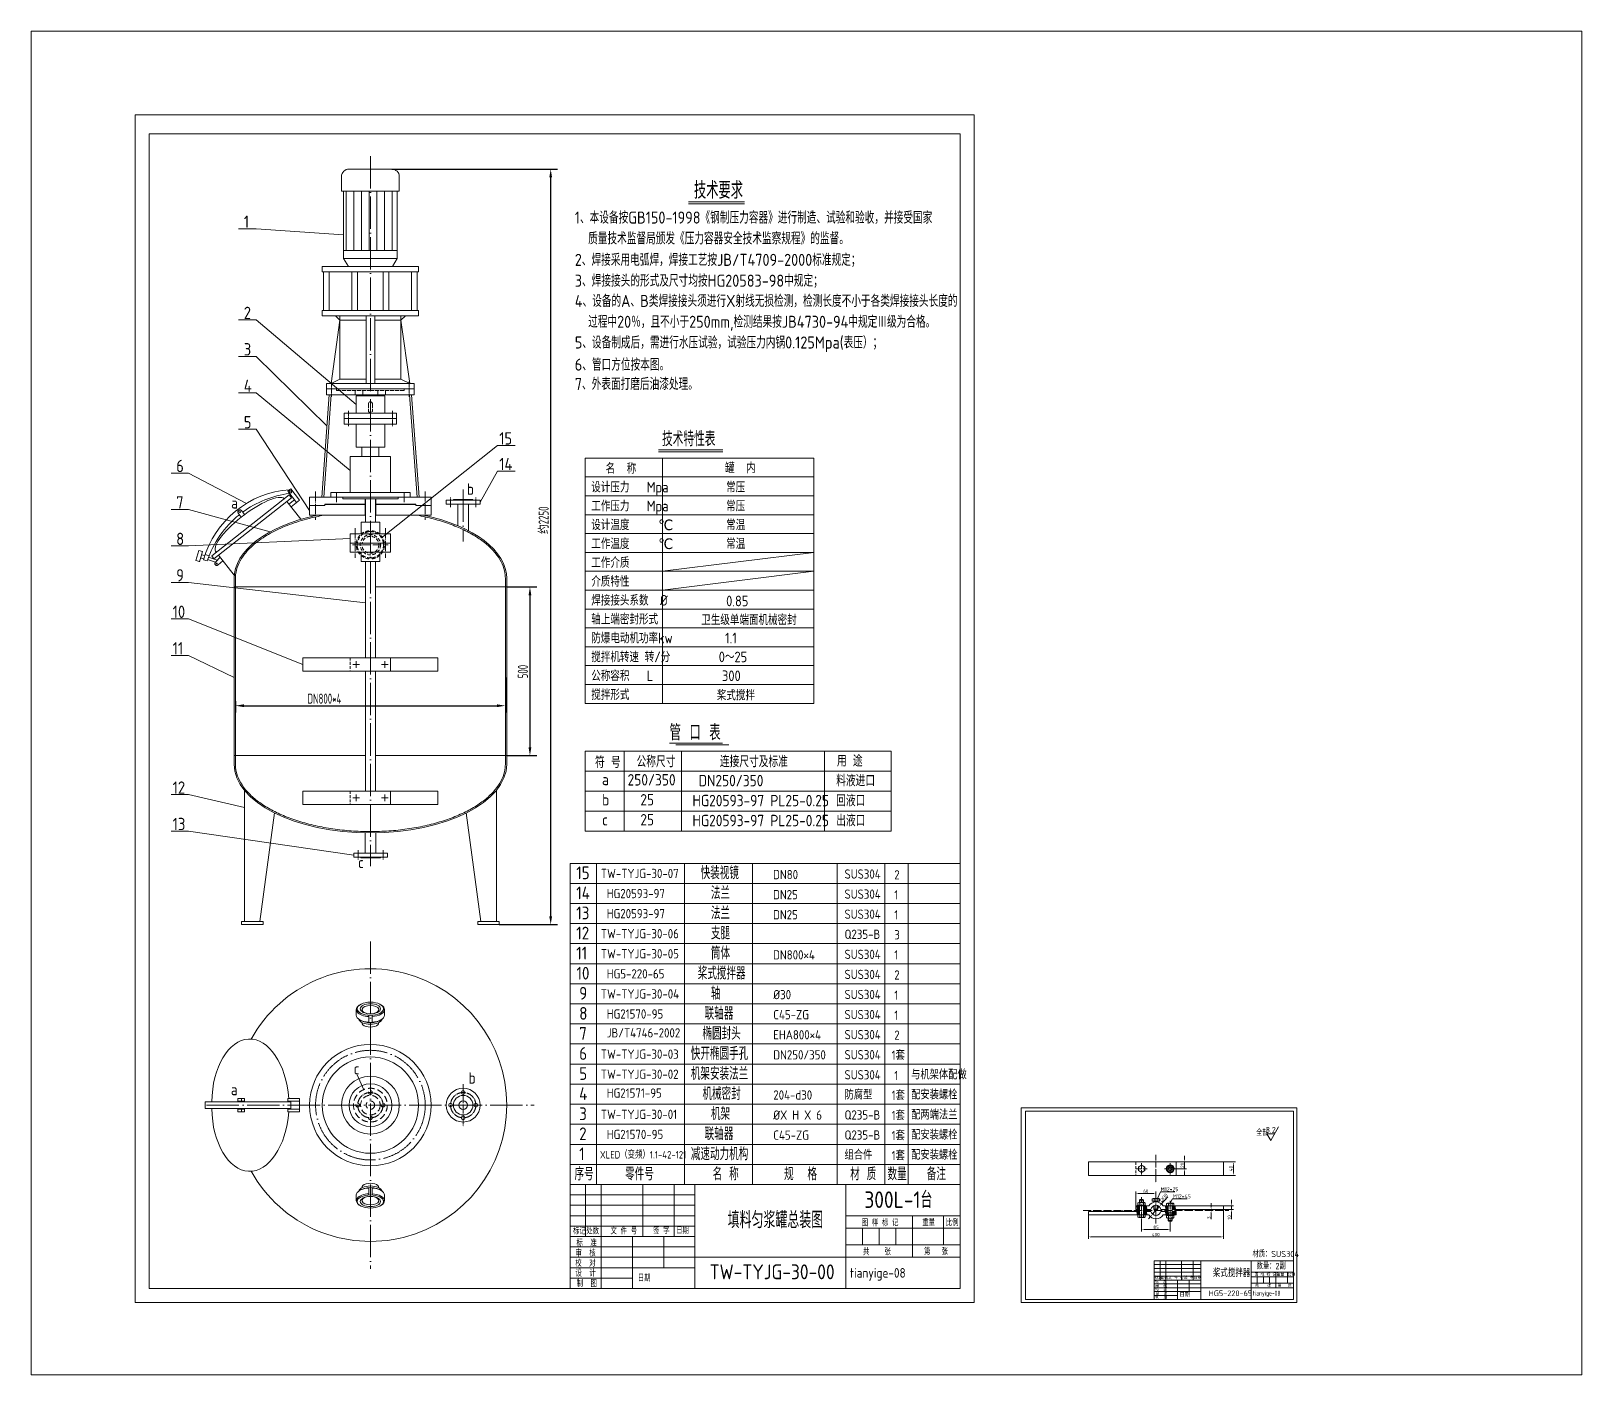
# Model space of a CAD drawing. Header units: millimetres. Extents: x 132458 to 144712, y 2543 to 6527.
# Drawn here: x 132458 to 137054, y 2543 to 6527 of the extents above; entities that cross this region are included whole.
import ezdxf

# ---------------------------------------------------------------- set-up
doc = ezdxf.new("R2010")
doc.units = ezdxf.units.MM
for name, pattern in [('ACAD_ISO02W100', [15, 12, -3]), ('ACAD_ISO04W100', [30, 24, -3, 0, -3]), ('CENTER', [6.25, 5, -0.5, 0.25, -0.5]), ('DASHED2', [9.525, 6.35, -3.175]), ('DASHEDX2', [38.1, 25.4, -12.7])]:
    doc.linetypes.add(name, pattern=pattern)
for name, color, linetype, lineweight in [('xvxian', 2, 'ACAD_ISO02W100', 13), ('图框内框线', 7, 'Continuous', 18), ('文字', 7, 'Continuous', 15), ('标注', 3, 'Continuous', 13)]:
    doc.layers.add(name, color=color, linetype=linetype, lineweight=lineweight)
for name, color, linetype in [('中心线', 1, 'CENTER'), ('实线', 2, 'Continuous'), ('粗实线', 7, 'Continuous')]:
    doc.layers.add(name, color=color, linetype=linetype)
doc.styles.get("Standard").update_dxf_attribs({"font": 'isocp.shx', "width": 0.707, "bigfont": 'hztxt.shx'})
doc.styles.add('工程字', font='gbenor.shx', dxfattribs={"bigfont": 'gbcbig.shx'})
doc.dimstyles.new('ISO-25', dxfattribs={"dimtxt": 2.5, "dimasz": 2.5, "dimexe": 1.25, "dimexo": 0.625, "dimtad": 1, "dimdsep": 46, "dimtxsty": 'Standard', "dimcen": 2.5, "dimadec": 0, "dimazin": 0, "dimtfac": 1, "dimtmove": 0, "dimatfit": 3, "dimfxl": 1, "dimarcsym": 0})
doc.dimstyles.new('副本 (2) (2) (3) (2) (2) (3)ISO-25', dxfattribs={"dimtxt": 25, "dimasz": 25, "dimexe": 20, "dimexo": 0, "dimgap": 8, "dimtad": 1, "dimdsep": 46, "dimtxsty": 'Standard', "dimcen": 2.5, "dimadec": 0, "dimazin": 0, "dimtfac": 1, "dimtmove": 0, "dimatfit": 3, "dimfxl": 1, "dimarcsym": 0})

msp = doc.modelspace()

# ---------------------------------------------------------------- texts
at = {"layer": '实线', "color": 7, "lineweight": 15, "style": '工程字'}
for s, height, p in [('1', 36.591, (133088.755, 5943.663)), ('2', 36.591, (133088.755, 5673.451)), ('3', 36.591, (133088.755, 5565.367)), ('4', 36.591, (133088.755, 5457.282)), ('5', 36.591, (133088.755, 5349.197)), ('15', 36.5909, (133845.615, 5301.019)), ('6', 36.591, (132888.39, 5219.573)), ('14', 36.5909, (133845.615, 5225.318)), ('7', 36.591, (132888.39, 5111.488)), ('8', 36.591, (132888.39, 5003.403)), ('9', 36.591, (132888.39, 4895.319)), ('10', 36.5909, (132877.942, 4787.234)), ('11', 36.5909, (132877.942, 4679.149)), ('12', 36.5909, (132877.942, 4266.182)), ('13', 36.5909, (132877.942, 4158.097)), ('M12*25', 11.6394, (135805.766, 3087.928)), ('M12*45', 11.6394, (135841.737, 3066.941)), ('材质：SUS304', 18.4753, (136078.146, 2892.488)), ('桨式搅拌器', 22.1704, (135960.619, 2833.77)), ('数量：2副', 18.4753, (136090.458, 2856.66)), ('HG5-220-65', 16.6278, (135947.968, 2776.985))]:
    msp.add_text(s, height=height, dxfattribs=at).set_placement(p)
at = {"layer": '实线', "color": 7, "lineweight": 13, "style": '工程字'}
for s, height, p in [('1、本设备按GB150-1998《钢制压力容器》进行制造、试验和验收，并接受国家', 35.77867, (134069.629, 5956.238)), ('质量技术监督局颁发《压力容器安全技术监察规程》的监督。', 35.77867, (134109.125, 5894.461)), ('2、焊接采用电弧焊，焊接工艺按JB/T4709-2000标准规定；', 35.77867, (134069.629, 5830.969)), ('3、焊接接头的形式及尺寸均按HG20583-98中规定；', 35.77867, (134069.629, 5769.192)), ('4、设备的A、B类焊接接头须进行X射线无损检测，检测长度不小于各类焊接接头长度的', 35.77867, (134069.629, 5709.131)), ('过程中20％，且不小于250mm,检测结果按JB4730-94中规定Ⅲ级为合格。', 35.77867, (134109.125, 5647.355)), ('5、设备制成后，需进行水压试验，试验压力内锅0.125Mpa(表压）；', 35.77867, (134069.629, 5585.997)), ('6、管口方位按本图。', 35.7787, (134069.629, 5520.332)), ('7、外表面打磨后油漆处理。', 35.77867, (134069.629, 5463.005)), ('技术特性表', 43.9726, (134328.062, 5296.346)), (' 名  称', 31.409, (134143.922, 5214.579)), ('罐  内', 31.409, (134514.898, 5216.518)), ('设计压力   Mpa', 31.409, (134118.48, 5159.439)), ('常压', 31.409, (134518.155, 5159.439)), ('工作压力   Mpa', 31.409, (134118.48, 5103.509)), ('常压', 31.409, (134518.155, 5103.509)), ('设计温度     ℃', 31.409, (134118.48, 5047.579)), ('常温', 31.409, (134518.155, 5047.579)), ('工作温度     ℃', 31.409, (134118.48, 4991.649)), ('常温', 31.409, (134518.155, 4991.649)), ('工作介质', 31.409, (134118.48, 4935.719)), ('介质特性', 31.409, (134118.48, 4879.789)), ('焊接接头系数  %%c', 31.40902, (134118.48, 4823.86)), ('0.85', 31.409, (134518.155, 4821.904)), ('轴上端密封形式', 31.409, (134118.48, 4767.93)), ('卫生级单端面机械密封', 31.409, (134444.381, 4765.974)), ('防爆电动机功率kw', 31.409, (134118.48, 4712)), ('1.1', 31.409, (134515.022, 4712)), ('搅拌机转速 转/分', 31.409, (134118.48, 4656.07)), ('0～25', 31.409, (134496.155, 4656.07)), ('公称容积   L', 31.409, (134118.48, 4600.14)), ('300', 31.409, (134505.858, 4600.14)), ('搅拌形式', 31.409, (134118.48, 4544.211)), ('桨式搅拌', 28.2681, (134490.495, 4543.192))]:
    msp.add_text(s, height=height, dxfattribs=at).set_placement(p)
at = {"layer": '实线', "color": 7, "lineweight": 13}
for s, height, p in [(' 标  准', 8.6014, (135782.207, 2813.924)), ('标记', 8.6014, (135787.92, 2827.391)), ('审  核', 8.6014, (135789.576, 2802.639)), ('处数', 8.6014, (135804.892, 2827.029)), ('文 件 号', 8.6014, (135827.279, 2827.019)), ('签 字', 8.6014, (135874.251, 2827.44)), ('日期', 8.6014, (135904.02, 2827.599)), (' 图 样 标 记', 8.6014, (136077.92, 2836.076)), ('共    张', 8.6014, (136085.258, 2804.099)), ('重量', 8.6014, (136148.881, 2836.316)), ('第   张', 8.6014, (136152.464, 2804.383)), ('比例', 8.6014, (136181.492, 2836.209)), (' 制  图', 8.6014, (135783.463, 2769.094)), ('校  对', 8.6014, (135789.444, 2791.404)), ('设  计', 8.6014, (135789.684, 2780.432)), ('日期', 11.4686, (135861.718, 2775.202))]:
    msp.add_text(s, height=height, dxfattribs=at).set_placement(p)
at = {"layer": '实线', "color": 7, "lineweight": 13, "width": 0.75}
msp.add_text('tianyige-08', height=14.33574, dxfattribs=at).set_placement((136079.115, 2778.441))
at = {"layer": '实线', "color": 7, "lineweight": 13, "char_height": 17.5646, "attachment_point": 5, "style": '工程字'}
for s, insert in [('全部', (136106.773, 3261.383)), ('3.2', (136132.1, 3269.598))]:
    msp.add_mtext(s, dxfattribs=dict(at, insert=insert))
at = {"layer": '文字', "lineweight": 13, "style": '工程字'}
for s, height, p in [('技术要求', 50.4312, (134422.772, 6029.957)), ('管 口 表', 46.5268, (134350.609, 4424.422))]:
    msp.add_text(s, height=height, dxfattribs=at).set_placement(p)
at = {"layer": '文字', "style": '工程字'}
for s, height, p in [('b', 33.852, (133749.711, 5152.381)), ('a', 33.852, (133051.04, 5111.66)), (' 符 号', 33.8522, (134111.182, 4342.658)), ('公称尺寸', 33.8522, (134252.718, 4344.71)), ('连接尺寸及标准', 33.8522, (134499.632, 4344.71)), ('用 途', 33.8522, (134846.557, 4346.908)), ('250/350', 33.8522, (134226.087, 4290.556)), (' DN250/350', 33.8522, (134418.274, 4288.186)), ('料液进口', 33.8522, (134844.338, 4288.186)), ('a', 33.852, (134150.252, 4291.569)), ('b', 33.852, (134150.595, 4231.378)), ('25', 33.8522, (134263.836, 4231.378)), ('HG20593-97 PL25-0.25', 33.85219, (134418.274, 4229.007)), ('回液口', 33.8522, (134844.338, 4229.007)), ('c', 33.852, (134150.595, 4172.199)), ('25', 33.8522, (134263.836, 4172.199)), ('HG20593-97 PL25-0.25', 33.85219, (134418.274, 4169.829)), ('出液口', 33.8522, (134844.338, 4169.829)), ('c', 33.852, (133427.195, 4045.672)), ('15', 37.8235, (134074.018, 4012.808)), ('快装视镜', 37.8235, (134442.465, 4012.808)), ('TW-TYJG-30-07', 27.45988, (134146.818, 4016.056)), ('DN80', 27.4599, (134657.335, 4012.808)), ('SUS304', 27.4599, (134868.974, 4014.408)), ('2', 27.46, (135016.363, 4012.15)), ('14', 37.8235, (134074.018, 3953.303)), ('HG20593-97', 27.4599, (134164.297, 3956.551)), ('法兰', 37.8235, (134472.994, 3953.303)), ('DN25', 27.4599, (134657.335, 3953.303)), ('SUS304', 27.4599, (134868.974, 3954.903)), ('1', 27.46, (135016.363, 3952.645)), ('13', 37.8235, (134074.018, 3893.798)), ('HG20593-97', 27.4599, (134164.297, 3897.046)), ('法兰', 37.8235, (134472.994, 3893.798)), ('DN25', 27.4599, (134657.335, 3893.798)), ('SUS304', 27.4599, (134868.974, 3895.398)), ('1', 27.46, (135016.363, 3893.14)), ('12', 37.8235, (134074.018, 3834.293)), ('TW-TYJG-30-06', 27.45988, (134146.818, 3837.542)), ('支腿', 37.8235, (134472.994, 3834.293)), ('Q235-B', 27.4599, (134868.974, 3835.893)), ('3', 27.46, (135016.363, 3834.293)), ('筒体', 37.8235, (134472.994, 3774.788)), ('11', 37.8235, (134074.018, 3774.788)), ('TW-TYJG-30-05', 27.45988, (134146.818, 3778.037)), ('DN800×4', 27.4599, (134657.335, 3774.788)), ('SUS304', 27.4599, (134868.974, 3776.388)), ('1', 27.46, (135016.363, 3774.788)), ('10', 37.8235, (134074.745, 3715.283)), ('HG5-220-65', 27.4599, (134164.297, 3718.532)), ('桨式搅拌器', 37.8235, (134434.033, 3715.283)), ('SUS304', 27.4599, (134868.974, 3716.883)), ('2', 27.46, (135016.363, 3715.283)), ('9', 37.824, (134082.723, 3655.779)), ('TW-TYJG-30-04', 27.45988, (134146.818, 3659.027)), ('轴', 37.824, (134472.994, 3655.779)), ('%%c30', 27.4599, (134657.854, 3656.904)), ('SUS304', 27.4599, (134868.974, 3657.378)), ('1', 27.46, (135016.363, 3655.12)), ('8', 37.824, (134082.723, 3596.274)), ('联轴器', 37.8235, (134454.445, 3596.274)), ('HG21570-95', 27.4599, (134164.297, 3599.522)), ('C45-ZG', 27.4599, (134657.854, 3597.399)), ('SUS304', 27.4599, (134868.974, 3597.873)), ('1', 27.46, (135016.363, 3595.615)), ('7', 37.824, (134082.723, 3536.769)), ('JB/T4746-2002', 27.45988, (134164.297, 3543.561)), ('椭圆封头', 37.8235, (134447.97, 3536.769)), ('EHA800×4', 27.4599, (134657.854, 3537.894)), ('SUS304', 27.4599, (134868.974, 3538.368)), ('2', 27.46, (135016.363, 3536.769)), ('6', 37.824, (134082.723, 3477.264)), ('TW-TYJG-30-03', 27.45988, (134146.818, 3480.512)), ('快开椭圆手孔', 37.8235, (134413.503, 3477.264)), ('DN250/350', 27.4599, (134657.854, 3478.389)), ('SUS304', 27.4599, (134868.974, 3478.864)), ('1套', 27.4599, (135008.534, 3477.264)), ('c', 33.852, (133414.119, 3434.228)), ('5', 37.824, (134082.723, 3417.759)), ('TW-TYJG-30-02', 27.45988, (134146.818, 3421.007)), ('机架安装法兰', 37.8235, (134413.503, 3417.759)), ('与机架体配做', 27.4599, (135066.391, 3419.596)), ('b', 33.852, (133754.601, 3406.739)), ('SUS304', 27.4599, (134868.974, 3419.359)), ('1', 27.46, (135016.363, 3417.101)), ('a', 33.852, (133050.147, 3372.261)), ('4', 37.824, (134082.723, 3358.254)), ('HG21571-95', 27.4599, (134164.297, 3365.046)), ('机械密封', 37.8235, (134447.97, 3358.254)), ('204-d30', 27.4599, (134657.854, 3359.379)), ('防腐型', 27.4599, (134868.974, 3359.854)), ('1套', 27.4599, (135008.534, 3358.254)), ('配安装螺栓', 27.4599, (135066.391, 3360.091)), ('3', 37.824, (134082.723, 3298.749)), ('TW-TYJG-30-01', 27.45988, (134146.818, 3301.997)), ('机架', 37.8235, (134472.994, 3298.749)), ('%%cX H X 6', 27.4599, (134657.854, 3299.874)), ('Q235-B', 27.4599, (134868.974, 3300.349)), ('1套', 27.4599, (135008.534, 3298.749)), ('配两端法兰', 27.4599, (135066.391, 3300.586)), ('2', 37.824, (134082.723, 3239.244)), ('HG21570-95', 27.4599, (134164.297, 3242.493)), ('联轴器', 37.8235, (134454.445, 3239.244)), ('C45-ZG', 27.4599, (134657.854, 3240.369)), ('Q235-B', 27.4599, (134868.974, 3240.844)), ('1套', 27.4599, (135008.534, 3239.244)), ('配安装螺栓', 27.4599, (135066.391, 3241.081)), ('1', 37.824, (134082.723, 3179.739)), ('减速动力机构', 37.8235, (134413.503, 3179.739)), ('XLED（变频）1.1-42-121', 21.96791, (134144.198, 3184.849)), ('组合件', 27.4599, (134868.974, 3181.339)), ('1套', 27.4599, (135008.534, 3179.739)), ('配安装螺栓', 27.4599, (135066.391, 3181.576)), ('序号', 37.8235, (134068.799, 3120.234)), ('零件号', 37.8235, (134218.763, 3120.234)), ('名 称', 37.8235, (134478.113, 3120.234)), ('规  格', 37.8235, (134689.716, 3120.234)), ('材 质', 37.8235, (134885.875, 3120.234)), ('数量 ', 37.8235, (134996.333, 3120.234)), ('备注', 37.8235, (135112.701, 3120.234)), ('300L-1台', 49.0935, (134927.733, 3038.235)), ('填料匀浆罐总装图', 49.0935, (134522.682, 2978.165)), (' 图 样 标 记', 18.9118, (134908.569, 2984.446)), ('重量', 18.9118, (135099.365, 2985.09)), ('比例', 18.9118, (135168.766, 2984.802)), ('标记', 18.9118, (134064.264, 2959.967)), (' 标  准', 18.9118, (134063.347, 2924.885)), ('处数', 18.9118, (134103.542, 2960.122)), ('文 件 号', 18.9118, (134175.489, 2960.093)), ('签 字', 18.9118, (134301.785, 2961.225)), ('日期', 18.9118, (134370.07, 2961.653)), ('审  核', 18.9118, (134071.404, 2894.542)), ('共    张', 18.9118, (134923.728, 2898.469)), ('第   张', 18.9118, (135104.428, 2899.233)), ('校  对', 18.9118, (134071.049, 2864.336)), ('设  计', 18.9118, (134071.694, 2834.835)), ('TW-TYJG-30-00', 44.18418, (134468.972, 2826.784)), ('tianyige-08', 28.36765, (134884.922, 2831.605)), (' 制  图', 18.9118, (134063.869, 2804.35)), ('日期', 18.9118, (134256.33, 2820.773))]:
    msp.add_text(s, height=height, dxfattribs=at).set_placement(p)

# ---------------------------------------------------------------- blocks, each defined once
blk = doc.blocks.new('*D2425')
at = {"color": 0, "linetype": 'Continuous', "lineweight": -2, "transparency": 16777216}
for p, q in [((133867.9, 4879.1), (133956.7, 4879.1)), ((133936.7, 4854.1), (133936.7, 4404.1)), ((133867.9, 4379.1), (133956.7, 4379.1))]:
    blk.add_line(p, q, dxfattribs=at)
at = {"color": 0, "linetype": 'Continuous', "lineweight": 13, "transparency": 16777216}
for points in [[(133932.5, 4854.1), (133940.9, 4854.1), (133936.7, 4879.1)], [(133932.5, 4404.1), (133940.9, 4404.1), (133936.7, 4379.1)]]:
    blk.add_solid(points, dxfattribs=at)
at = {"layer": 'Defpoints', "color": 0, "linetype": 'Continuous', "lineweight": 13, "transparency": 16777216}
for p in [(133867.9, 4879.1), (133867.9, 4379.1), (133936.7, 4379.1)]:
    blk.add_point(p, dxfattribs=at)
at = {"color": 0, "linetype": 'Continuous', "lineweight": 15, "transparency": 16777216, "insert": (133915.7, 4628.3), "char_height": 30, "attachment_point": 5, "rotation": 90}
blk.add_mtext('500', dxfattribs=at)
blk = doc.blocks.new('*D2426')
at = {"color": 0, "linetype": 'Continuous', "lineweight": -2, "transparency": 16777216}
for p, q in [((133527.2, 6118), (134018.2, 6118)), ((133998.2, 3903.1), (133998.2, 6093)), ((133845.9, 3878.1), (134018.2, 3878.1))]:
    blk.add_line(p, q, dxfattribs=at)
at = {"color": 0, "linetype": 'Continuous', "lineweight": 13, "transparency": 16777216}
for points in [[(133994, 6093), (134002.3, 6093), (133998.2, 6118)], [(133994, 3903.1), (134002.3, 3903.1), (133998.2, 3878.1)]]:
    blk.add_solid(points, dxfattribs=at)
at = {"layer": 'Defpoints', "color": 0, "linetype": 'Continuous', "lineweight": 13, "transparency": 16777216}
for p in [(133527.2, 6118), (133998.2, 6118), (133845.9, 3878.1)]:
    blk.add_point(p, dxfattribs=at)
at = {"color": 0, "linetype": 'Continuous', "lineweight": 15, "transparency": 16777216, "insert": (133977.2, 5077), "char_height": 30, "attachment_point": 5, "rotation": 90}
blk.add_mtext('约2250', dxfattribs=at)
blk = doc.blocks.new('*D2427')
at = {"color": 0, "linetype": 'Continuous', "lineweight": -2, "transparency": 16777216}
for p, q in [((133863.9, 4610.9), (133863.9, 4507.1)), ((133063.9, 4541), (133063.9, 4507.1)), ((133088.9, 4527.1), (133838.9, 4527.1))]:
    blk.add_line(p, q, dxfattribs=at)
at = {"color": 0, "linetype": 'Continuous', "lineweight": 13, "transparency": 16777216}
for points in [[(133088.9, 4531.3), (133088.9, 4523), (133063.9, 4527.1)], [(133838.9, 4531.3), (133838.9, 4523), (133863.9, 4527.1)]]:
    blk.add_solid(points, dxfattribs=at)
at = {"layer": 'Defpoints', "color": 0, "linetype": 'Continuous', "lineweight": 13, "transparency": 16777216}
for p in [(133863.9, 4610.9), (133063.9, 4541), (133863.9, 4527.1)]:
    blk.add_point(p, dxfattribs=at)
at = {"color": 0, "linetype": 'Continuous', "lineweight": 15, "transparency": 16777216, "insert": (133327.6, 4548.1), "char_height": 30, "attachment_point": 5}
blk.add_mtext('DN800*4', dxfattribs=at)
blk = doc.blocks.new('*D2495')
at = {"color": 0, "linetype": 'Continuous', "lineweight": 13, "transparency": 16777216}
for p, q in [((135991.8, 3034.1), (135991.8, 2946.5)), ((135591.8, 3018.1), (135591.8, 2946.5)), ((135600.8, 2952.5), (135982.8, 2952.5))]:
    blk.add_line(p, q, dxfattribs=at)
for points in [[(135600.8, 2954), (135600.8, 2951), (135591.8, 2952.5)], [(135982.8, 2954), (135982.8, 2951), (135991.8, 2952.5)]]:
    blk.add_solid(points, dxfattribs=at)
at = {"layer": 'Defpoints', "color": 0, "linetype": 'Continuous', "lineweight": 13, "transparency": 16777216}
for p in [(135991.8, 3034.1), (135591.8, 3018.1), (135991.8, 2952.5)]:
    blk.add_point(p, dxfattribs=at)
at = {"color": 0, "linetype": 'Continuous', "lineweight": 13, "transparency": 16777216, "insert": (135791.5, 2959.5), "char_height": 10, "attachment_point": 5, "style": '工程字'}
blk.add_mtext('400', dxfattribs=at)
blk = doc.blocks.new('*D2496')
at = {"color": 0, "linetype": 'Continuous', "lineweight": 13, "transparency": 16777216}
for p, q in [((135731.8, 3044.1), (135731.8, 3087.1)), ((135740.8, 3081.1), (135782.8, 3081.1)), ((135791.8, 3071.9), (135791.8, 3087.1))]:
    blk.add_line(p, q, dxfattribs=at)
for points in [[(135740.8, 3082.6), (135740.8, 3079.6), (135731.8, 3081.1)], [(135782.8, 3082.6), (135782.8, 3079.6), (135791.8, 3081.1)]]:
    blk.add_solid(points, dxfattribs=at)
at = {"layer": 'Defpoints', "color": 0, "linetype": 'Continuous', "lineweight": 13, "transparency": 16777216}
for p in [(135791.8, 3081.1), (135731.8, 3044.1), (135791.8, 3071.9)]:
    blk.add_point(p, dxfattribs=at)
at = {"color": 0, "linetype": 'Continuous', "lineweight": 13, "transparency": 16777216, "insert": (135761.8, 3088.1), "char_height": 10, "attachment_point": 5, "style": '工程字'}
blk.add_mtext('60', dxfattribs=at)
blk = doc.blocks.new('*D2497')
at = {"color": 0, "linetype": 'Continuous', "lineweight": 13, "transparency": 16777216}
for p, q in [((135991.8, 3044.1), (136022.1, 3044.1)), ((135991.8, 3034.1), (136022.1, 3034.1)), ((136016.1, 3053.1), (136016.1, 3062.1)), ((136016.1, 3044.1), (136016.1, 3034.1)), ((136016.1, 3025.1), (136016.1, 3004.6))]:
    blk.add_line(p, q, dxfattribs=at)
for points in [[(136014.6, 3053.1), (136017.6, 3053.1), (136016.1, 3044.1)], [(136014.6, 3025.1), (136017.6, 3025.1), (136016.1, 3034.1)]]:
    blk.add_solid(points, dxfattribs=at)
at = {"layer": 'Defpoints', "color": 0, "linetype": 'Continuous', "lineweight": 13, "transparency": 16777216}
for p in [(135991.8, 3044.1), (135991.8, 3034.1), (136016.1, 3034.1)]:
    blk.add_point(p, dxfattribs=at)
at = {"color": 0, "linetype": 'Continuous', "lineweight": 13, "transparency": 16777216, "insert": (136009.1, 3010.4), "char_height": 10, "attachment_point": 5, "rotation": 90, "style": '工程字'}
blk.add_mtext('10', dxfattribs=at)
blk = doc.blocks.new('*D2498')
at = {"color": 0, "linetype": 'Continuous', "lineweight": 13, "transparency": 16777216}
for p, q in [((135941, 3034.1), (135961.3, 3034.1)), ((135955.3, 3043.1), (135955.3, 3052.1)), ((135955.3, 3034.1), (135955.3, 3031.1)), ((135941, 3031.1), (135961.3, 3031.1)), ((135955.3, 3022.1), (135955.3, 3005.5))]:
    blk.add_line(p, q, dxfattribs=at)
for points in [[(135953.8, 3043.1), (135956.8, 3043.1), (135955.3, 3034.1)], [(135953.8, 3022.1), (135956.8, 3022.1), (135955.3, 3031.1)]]:
    blk.add_solid(points, dxfattribs=at)
at = {"layer": 'Defpoints', "color": 0, "linetype": 'Continuous', "lineweight": 13, "transparency": 16777216}
for p in [(135941, 3034.1), (135941, 3031.1), (135955.3, 3031.1)]:
    blk.add_point(p, dxfattribs=at)
at = {"color": 0, "linetype": 'Continuous', "lineweight": 13, "transparency": 16777216, "insert": (135948.3, 3009.3), "char_height": 10, "attachment_point": 5, "rotation": 90, "style": '工程字'}
blk.add_mtext('3', dxfattribs=at)
blk = doc.blocks.new('*D2499')
at = {"color": 0, "linetype": 'Continuous', "lineweight": 13, "transparency": 16777216}
for p, q in [((135749.3, 3003), (135749.3, 2968.2)), ((135834.3, 2992.3), (135834.3, 2968.2)), ((135758.3, 2974.2), (135825.3, 2974.2))]:
    blk.add_line(p, q, dxfattribs=at)
for points in [[(135758.3, 2975.7), (135758.3, 2972.7), (135749.3, 2974.2)], [(135825.3, 2975.7), (135825.3, 2972.7), (135834.3, 2974.2)]]:
    blk.add_solid(points, dxfattribs=at)
at = {"layer": 'Defpoints', "color": 0, "linetype": 'Continuous', "lineweight": 13, "transparency": 16777216}
for p in [(135749.3, 3003), (135834.3, 2992.3), (135834.3, 2974.2)]:
    blk.add_point(p, dxfattribs=at)
at = {"color": 0, "linetype": 'Continuous', "lineweight": 13, "transparency": 16777216, "insert": (135792.2, 2981.2), "char_height": 10, "attachment_point": 5, "style": '工程字'}
blk.add_mtext('85', dxfattribs=at)
blk = doc.blocks.new('*D2500')
at = {"color": 0, "linetype": 'Continuous', "lineweight": 13, "transparency": 16777216}
for p, q in [((135782, 3019.8), (135801.6, 3042.5)), ((135827, 3071.7), (135807.5, 3049.3)), ((135776.1, 3013), (135770.2, 3006.2))]:
    blk.add_line(p, q, dxfattribs=at)
for points in [[(135806.4, 3050.3), (135808.7, 3048.3), (135801.6, 3042.5)], [(135774.9, 3014), (135777.2, 3012), (135782, 3019.8)]]:
    blk.add_solid(points, dxfattribs=at)
at = {"layer": 'Defpoints', "color": 0, "linetype": 'Continuous', "lineweight": 13, "transparency": 16777216}
for p in [(135801.6, 3042.5), (135782, 3019.8)]:
    blk.add_point(p, dxfattribs=at)
at = {"color": 0, "linetype": 'Continuous', "lineweight": 13, "transparency": 16777216, "insert": (135814.9, 3068.5), "char_height": 10, "attachment_point": 5, "rotation": 49.0553, "style": '工程字'}
blk.add_mtext('∅30', dxfattribs=at)
blk = doc.blocks.new('*D2501')
at = {"color": 0, "linetype": 'Continuous', "lineweight": 13, "transparency": 16777216}
for p, q in [((135991.8, 3174.5), (136027.2, 3174.5)), ((135991.8, 3134.5), (136027.2, 3134.5)), ((136021.2, 3165.5), (136021.2, 3143.5))]:
    blk.add_line(p, q, dxfattribs=at)
for points in [[(136019.7, 3165.5), (136022.7, 3165.5), (136021.2, 3174.5)], [(136019.7, 3143.5), (136022.7, 3143.5), (136021.2, 3134.5)]]:
    blk.add_solid(points, dxfattribs=at)
at = {"layer": 'Defpoints', "color": 0, "linetype": 'Continuous', "lineweight": 13, "transparency": 16777216}
for p in [(135991.8, 3174.5), (135991.8, 3134.5), (136021.2, 3134.5)]:
    blk.add_point(p, dxfattribs=at)
at = {"color": 0, "linetype": 'Continuous', "lineweight": 13, "transparency": 16777216, "insert": (136014.2, 3155.1), "char_height": 10, "attachment_point": 5, "rotation": 90, "style": '工程字'}
blk.add_mtext('40', dxfattribs=at)
blk = doc.blocks.new('*D2502')
at = {"color": 0, "linetype": 'Continuous', "lineweight": 13, "transparency": 16777216}
for p, q in [((135851.8, 3174.5), (135882.7, 3174.5)), ((135876.7, 3183.5), (135876.7, 3192.5)), ((135876.7, 3174.5), (135876.7, 3154.5)), ((135844.1, 3154.5), (135882.7, 3154.5)), ((135876.7, 3145.5), (135876.7, 3136.5))]:
    blk.add_line(p, q, dxfattribs=at)
for points in [[(135875.2, 3183.5), (135878.2, 3183.5), (135876.7, 3174.5)], [(135875.2, 3145.5), (135878.2, 3145.5), (135876.7, 3154.5)]]:
    blk.add_solid(points, dxfattribs=at)
at = {"layer": 'Defpoints', "color": 0, "linetype": 'Continuous', "lineweight": 13, "transparency": 16777216}
for p in [(135851.8, 3174.5), (135844.1, 3154.5), (135876.7, 3154.5)]:
    blk.add_point(p, dxfattribs=at)
at = {"color": 0, "linetype": 'Continuous', "lineweight": 13, "transparency": 16777216, "insert": (135869.7, 3164.5), "char_height": 10, "attachment_point": 5, "rotation": 90, "style": '工程字'}
blk.add_mtext('20', dxfattribs=at)

# ---------------------------------------------------------------- dimensions: what is measured, and where the dimension line sits
at = {"color": 6, "linetype": 'Continuous', "lineweight": 15}
dim = msp.add_linear_dim(base=(133998.165, 6118.005), p1=(133845.91, 3878.097), p2=(133527.227, 6118.005), angle=90, text='约2250', dimstyle='副本 (2) (2) (3) (2) (2) (3)ISO-25', override={"dimtxt": 30, "dimgap": 6}, dxfattribs=at)
dim.commit()
dim.dimension.update_dxf_attribs({"geometry": '*D2426', "text_midpoint": (133998.165, 5077.02), "dimtype": 160})
dim = msp.add_linear_dim(base=(133936.693, 4379.097), p1=(133867.868, 4879.097), p2=(133867.868, 4379.097), angle=90, dimstyle='副本 (2) (2) (3) (2) (2) (3)ISO-25', override={"dimtxt": 30, "dimgap": 6}, dxfattribs=at)
dim.commit()
dim.dimension.update_dxf_attribs({"geometry": '*D2425', "text_midpoint": (133936.693, 4628.305), "dimtype": 160})
dim = msp.add_linear_dim(base=(133863.868, 4527.139), p1=(133063.868, 4541.012), p2=(133863.868, 4610.856), text='DN<>*4', dimstyle='副本 (2) (2) (3) (2) (2) (3)ISO-25', override={"dimtxt": 30, "dimgap": 6}, dxfattribs=at)
dim.commit()
dim.dimension.update_dxf_attribs({"geometry": '*D2427', "text_midpoint": (133327.595, 4527.139), "dimtype": 160})
at = {"color": 6, "linetype": 'Continuous', "lineweight": 13}
for base, p1, p2, picture, middle in [((135876.715, 3154.509), (135851.802, 3174.509), (135844.086, 3154.509), '*D2502', (135876.715, 3164.509)), ((136021.197, 3134.509), (135991.802, 3174.509), (135991.802, 3134.509), '*D2501', (136021.197, 3155.099)), ((136016.099, 3034.139), (135991.802, 3044.139), (135991.802, 3034.139), '*D2497', (136016.099, 3010.386))]:
    dim = msp.add_linear_dim(base=base, p1=p1, p2=p2, angle=90, dimstyle='ISO-25', override={"dimtxt": 10, "dimasz": 9, "dimexe": 6, "dimexo": 0, "dimgap": 2, "dimtxsty": '工程字', "dimlwd": 13, "dimlwe": 13}, dxfattribs=at)
    dim.commit()
    dim.dimension.update_dxf_attribs({"geometry": picture, "text_midpoint": middle, "dimtype": 160})
dim = msp.add_linear_dim(base=(135791.802, 3081.078), p1=(135731.802, 3044.139), p2=(135791.802, 3071.9), dimstyle='ISO-25', override={"dimtxt": 10, "dimasz": 9, "dimexe": 6, "dimexo": 0, "dimgap": 2, "dimtxsty": '工程字', "dimlwd": 13, "dimlwe": 13}, dxfattribs=at)
dim.commit()
dim.dimension.update_dxf_attribs({"geometry": '*D2496', "text_midpoint": (135761.802, 3088.078)})
dim = msp.add_diameter_dim_2p(p1=(135781.972, 3019.809), p2=(135801.632, 3042.469), dimstyle='ISO-25', override={"dimtxt": 10, "dimasz": 9, "dimexe": 6, "dimexo": 0, "dimgap": 2, "dimtxsty": '工程字', "dimlwd": 13, "dimlwe": 13}, dxfattribs=at)
dim.commit()
dim.dimension.update_dxf_attribs({"geometry": '*D2500', "text_midpoint": (135814.914, 3068.46)})
for base, p1, p2, picture, middle in [((135991.802, 2952.495), (135591.802, 3018.139), (135991.802, 3034.139), '*D2495', (135791.514, 2952.495)), ((135834.302, 2974.238), (135749.302, 3003.033), (135834.302, 2992.264), '*D2499', (135792.194, 2974.238))]:
    dim = msp.add_linear_dim(base=base, p1=p1, p2=p2, dimstyle='ISO-25', override={"dimtxt": 10, "dimasz": 9, "dimexe": 6, "dimexo": 0, "dimgap": 2, "dimtxsty": '工程字', "dimlwd": 13, "dimlwe": 13}, dxfattribs=at)
    dim.commit()
    dim.dimension.update_dxf_attribs({"geometry": picture, "text_midpoint": middle, "dimtype": 160})
dim = msp.add_linear_dim(base=(135955.296, 3031.139), p1=(135940.996, 3034.139), p2=(135940.996, 3031.139), angle=90, dimstyle='ISO-25', override={"dimtxt": 10, "dimasz": 9, "dimexe": 6, "dimexo": 0, "dimgap": 2, "dimtxsty": '工程字', "dimlwd": 13, "dimlwe": 13}, dxfattribs=at)
dim.commit()
dim.dimension.update_dxf_attribs({"geometry": '*D2498', "text_midpoint": (135948.296, 3009.3)})

# ---------------------------------------------------------------- hatches: boundary and pattern name
at = {"lineweight": 13}
h = msp.add_hatch(dxfattribs=at)
h.set_pattern_fill('LINE', color=3, scale=0.6, angle=135, style=0)
h.set_pattern_definition([(135, (-404.0149, -1387.0978), (-1.347038418, -1.347038418), [])])
edge = h.paths.add_edge_path()
edge.add_spline(control_points=[(135763.939, 3034.139), (135764.337, 3035.11), (135765.249, 3037.345), (135762.908, 3040.568), (135763.608, 3042.991), (135764.014, 3044.139)], knot_values=[0.58589646, 0.58589646, 0.58589646, 0.58589646, 3.57076943, 7.45755952, 10.92770875, 10.92770875, 10.92770875, 10.92770875], degree=3, periodic=0)
edge.add_line((135764.014, 3044.139), (135756.302, 3044.139))
edge.add_line((135756.302, 3044.139), (135756.302, 3034.139))
edge.add_line((135756.302, 3034.139), (135763.939, 3034.139))
edge = h.paths.add_edge_path()
edge.add_spline(control_points=[(135763.936, 3018.139), (135764.344, 3019.108), (135765.282, 3021.34), (135762.723, 3024.624), (135763.946, 3027.002), (135764.532, 3028.139)], knot_values=[0, 0, 0, 0, 2.98511986, 6.87190995, 10.43714058, 10.43714058, 10.43714058, 10.43714058], degree=3, periodic=0)
edge.add_line((135764.532, 3028.139), (135756.302, 3028.139))
edge.add_line((135756.302, 3028.139), (135756.302, 3018.139))
edge.add_line((135756.302, 3018.139), (135760.252, 3018.139))
edge.add_line((135760.252, 3018.139), (135763.936, 3018.139))
edge = h.paths.add_edge_path()
edge.add_line((135742.302, 3028.139), (135736.431, 3028.139))
edge.add_spline(control_points=[(135736.431, 3028.139), (135735.846, 3027.002), (135734.622, 3024.624), (135737.181, 3021.34), (135736.243, 3019.108), (135735.836, 3018.139)], knot_values=[0, 0, 0, 0, 3.56523063, 7.45202071, 10.43714058, 10.43714058, 10.43714058, 10.43714058], degree=3, periodic=0)
edge.add_line((135735.836, 3018.139), (135742.302, 3018.139))
edge.add_line((135742.302, 3018.139), (135742.302, 3028.139))
edge = h.paths.add_edge_path()
edge.add_line((135742.302, 3044.139), (135737.302, 3044.139))
edge.add_line((135737.302, 3044.139), (135736.431, 3044.139))
edge.add_spline(control_points=[(135736.431, 3044.139), (135735.846, 3043.002), (135734.622, 3040.624), (135737.181, 3037.34), (135736.243, 3035.108), (135735.836, 3034.139)], knot_values=[0, 0, 0, 0, 3.56523063, 7.45202071, 10.43714058, 10.43714058, 10.43714058, 10.43714058], degree=3, periodic=0)
edge.add_line((135735.836, 3034.139), (135742.302, 3034.139))
edge.add_line((135742.302, 3034.139), (135742.302, 3044.139))
edge = h.paths.add_edge_path()
edge.add_line((135827.302, 3044.139), (135823.352, 3044.139))
edge.add_line((135823.352, 3044.139), (135821.431, 3044.139))
edge.add_spline(control_points=[(135821.431, 3044.139), (135820.846, 3043.002), (135819.622, 3040.624), (135822.181, 3037.34), (135821.243, 3035.108), (135820.836, 3034.139)], knot_values=[0, 0, 0, 0, 3.56523063, 7.45202071, 10.43714058, 10.43714058, 10.43714058, 10.43714058], degree=3, periodic=0)
edge.add_line((135820.836, 3034.139), (135827.302, 3034.139))
edge.add_line((135827.302, 3034.139), (135827.302, 3044.139))
edge = h.paths.add_edge_path()
edge.add_line((135827.302, 3028.139), (135821.431, 3028.139))
edge.add_spline(control_points=[(135821.431, 3028.139), (135820.846, 3027.002), (135819.622, 3024.624), (135822.181, 3021.34), (135821.243, 3019.108), (135820.836, 3018.139)], knot_values=[0, 0, 0, 0, 3.56523063, 7.45202071, 10.43714058, 10.43714058, 10.43714058, 10.43714058], degree=3, periodic=0)
edge.add_line((135820.836, 3018.139), (135827.302, 3018.139))
edge.add_line((135827.302, 3018.139), (135827.302, 3028.139))
edge = h.paths.add_edge_path()
edge.add_spline(control_points=[(135848.936, 3018.139), (135849.344, 3019.108), (135850.282, 3021.34), (135847.723, 3024.624), (135848.946, 3027.002), (135849.532, 3028.139)], knot_values=[0, 0, 0, 0, 2.98511986, 6.87190995, 10.43714058, 10.43714058, 10.43714058, 10.43714058], degree=3, periodic=0)
edge.add_line((135849.532, 3028.139), (135841.302, 3028.139))
edge.add_line((135841.302, 3028.139), (135841.302, 3018.139))
edge.add_line((135841.302, 3018.139), (135846.302, 3018.139))
edge.add_line((135846.302, 3018.139), (135848.936, 3018.139))
edge = h.paths.add_edge_path()
edge.add_spline(control_points=[(135848.936, 3034.139), (135849.344, 3035.108), (135850.282, 3037.34), (135847.723, 3040.624), (135848.946, 3043.002), (135849.532, 3044.139)], knot_values=[0, 0, 0, 0, 2.98511986, 6.87190995, 10.43714058, 10.43714058, 10.43714058, 10.43714058], degree=3, periodic=0)
edge.add_line((135849.532, 3044.139), (135841.302, 3044.139))
edge.add_line((135841.302, 3044.139), (135841.302, 3034.139))
edge.add_line((135841.302, 3034.139), (135848.936, 3034.139))
at = {"layer": '粗实线', "lineweight": 13}
h = msp.add_hatch(dxfattribs=at)
h.set_pattern_fill('LINE', color=256, scale=7.122858, angle=90, style=0)
h.set_pattern_definition([(90, (132668.584, 3218.894), (-22.61507, 1e-15), [])])
edge = h.paths.add_edge_path()
edge.add_line((133378.177, 6052.881), (133463.85, 6052.881))
edge.add_line((133549.522, 6052.881), (133463.85, 6052.881))
edge.add_line((133543.379, 5853.197), (133543.379, 6052.881))
edge.add_line((133543.379, 5876.923), (133463.85, 5876.923))
edge.add_line((133384.32, 5876.923), (133463.85, 5876.923))
edge.add_line((133384.32, 5853.197), (133384.32, 6052.881))

# ---------------------------------------------------------------- linework, layer by layer
at = {"color": 1, "linetype": 'ACAD_ISO04W100', "lineweight": 13, "ltscale": 4}
for p, q in [((133463.868, 6156.398), (133463.868, 4051.781)), ((133738.868, 5167.756), (133738.868, 5013.702)), ((133463.868, 3828.589), (133463.868, 2857.514)), ((132978.33, 3343.051), (133949.406, 3343.051))]:
    msp.add_line(p, q, dxfattribs=at)
at = {"linetype": 'Continuous', "lineweight": 13}
for p, q in [((134406.52, 6021.099), (134572.505, 6021.099)), ((134406.52, 6015.053), (134572.505, 6015.053)), ((133125.469, 5940.946), (133073.446, 5940.946)), ((133125.469, 5670.734), (133073.446, 5670.734)), ((133125.469, 5562.649), (133073.446, 5562.649)), ((133125.469, 5454.564), (133073.446, 5454.564)), ((133125.469, 5346.479), (133073.446, 5346.479)), ((133892.777, 5298.301), (133840.755, 5298.301)), ((134317.873, 5285.28), (134508.429, 5285.28)), ((134317.873, 5280.142), (134508.429, 5280.142)), ((132925.104, 5216.855), (132873.082, 5216.855)), ((133892.777, 5222.6), (133840.755, 5222.6)), ((133222.966, 5151.822), (132993.496, 4971.461)), ((133218.736, 5162.863), (133227.705, 5169.913)), ((133244.99, 5129.46), (133218.736, 5162.863)), ((133229.713, 5143.239), (133222.966, 5151.822)), ((133226.161, 5164.049), (133224.205, 5161.437)), ((133224.205, 5161.437), (133225.489, 5158.437)), ((133225.489, 5158.437), (133228.729, 5158.049)), ((133229.401, 5163.66), (133226.161, 5164.049)), ((133253.96, 5136.51), (133227.705, 5169.913)), ((133228.729, 5158.049), (133230.685, 5160.661)), ((133230.685, 5160.661), (133229.401, 5163.66)), ((132925.104, 5108.77), (132873.082, 5108.77)), ((133000.243, 4962.877), (133229.713, 5143.239)), ((133090.725, 5093.671), (133081.548, 5105.346)), ((133216.399, 5132.774), (133258.142, 5079.667)), ((133222.571, 5124.923), (133238.634, 5137.548)), ((133253.96, 5136.51), (133228.927, 5116.835)), ((133722.511, 5060.811), (133722.511, 5124.118)), ((133754.511, 5045.792), (133754.511, 5124.118)), ((133081.245, 5086.22), (133072.068, 5097.895)), ((132925.104, 5000.686), (132873.082, 5000.686)), ((132946.29, 4957.232), (132955.858, 4987.486)), ((132966.729, 4984.401), (132955.858, 4987.486)), ((132957.099, 4954.075), (132966.692, 4984.412)), ((132970.297, 4962.681), (132960.683, 4965.408)), ((132973.206, 4971.982), (132963.621, 4974.701)), ((132985.77, 4971.887), (132974.24, 4975.159)), ((133009.995, 4958.311), (132983.883, 4967.007)), ((132985.418, 4970.775), (132985.34, 4970.798)), ((133000.243, 4962.877), (132993.496, 4971.461)), ((133018.188, 4967.449), (133004.675, 4952.378)), ((133013.557, 4973.342), (133060.328, 4913.835)), ((132957.16, 4954.148), (132946.29, 4957.232)), ((132980.307, 4956.963), (132969.492, 4960.032)), ((133005.22, 4952.985), (132981.601, 4960.732)), ((133026.373, 4957.036), (133012.641, 4944.712)), ((132925.104, 4892.601), (132873.082, 4892.601)), ((132925.104, 4784.516), (132873.082, 4784.516)), ((132925.104, 4676.431), (132873.082, 4676.431)), ((132925.104, 4263.464), (132873.082, 4263.464)), ((132925.104, 4155.379), (132873.082, 4155.379)), ((133448.33, 4150.248), (133448.33, 4090.097)), ((133480.33, 4150.267), (133480.33, 4090.097)), ((135737.302, 3044.139), (135737.302, 3046.139)), ((135737.302, 3046.139), (135761.302, 3046.139)), ((135761.302, 3044.139), (135737.302, 3044.139)), ((135738.352, 3052.639), (135738.352, 3046.139)), ((135741.089, 3054.139), (135757.514, 3054.139)), ((135742.302, 3034.139), (135742.302, 3044.139)), ((135743.302, 3061.638), (135744.802, 3063.138)), ((135743.302, 3054.139), (135743.302, 3061.638)), ((135743.302, 3018.139), (135743.302, 3044.139)), ((135744.802, 3063.138), (135753.802, 3063.138)), ((135755.302, 3061.638), (135753.802, 3063.138)), ((135755.302, 3054.139), (135755.302, 3061.638)), ((135755.302, 3018.139), (135755.302, 3044.139)), ((135756.302, 3034.139), (135756.302, 3044.139)), ((135760.252, 3052.639), (135760.252, 3046.139)), ((135761.302, 3046.139), (135761.302, 3044.139)), ((135780.852, 3064.639), (135780.852, 3058.139)), ((135802.752, 3058.139), (135780.852, 3058.139)), ((135800.014, 3066.139), (135783.589, 3066.139)), ((135785.802, 3058.139), (135785.802, 3055.408)), ((135785.802, 3044.887), (135785.802, 3034.64)), ((135785.802, 3034.64), (135787.302, 3033.14)), ((135797.802, 3034.64), (135796.302, 3033.14)), ((135797.802, 3058.139), (135797.802, 3055.408)), ((135797.802, 3044.887), (135797.802, 3034.64)), ((135802.752, 3064.639), (135802.752, 3058.139)), ((135823.352, 3050.639), (135823.352, 3044.139)), ((135845.252, 3044.139), (135823.352, 3044.139)), ((135842.514, 3052.139), (135826.089, 3052.139)), ((135827.302, 3044.139), (135827.302, 3034.139)), ((135828.302, 3044.139), (135828.302, 3018.139)), ((135840.302, 3044.139), (135840.302, 3018.139)), ((135841.302, 3044.139), (135841.302, 3034.139)), ((135845.252, 3050.639), (135845.252, 3044.139)), ((135738.352, 3011.639), (135738.352, 3018.139)), ((135738.352, 3018.139), (135760.252, 3018.139)), ((135741.089, 3010.139), (135757.514, 3010.139)), ((135742.302, 3018.139), (135742.302, 3028.139)), ((135756.302, 3018.139), (135756.302, 3028.139)), ((135760.252, 3011.639), (135760.252, 3018.139)), ((135796.302, 3033.14), (135787.302, 3033.14)), ((135822.302, 3016.139), (135822.302, 3018.139)), ((135822.302, 3018.139), (135846.302, 3018.139)), ((135846.302, 3016.139), (135822.302, 3016.139)), ((135823.352, 3009.639), (135823.352, 3016.139)), ((135842.514, 3008.139), (135826.089, 3008.139)), ((135827.302, 3028.139), (135827.302, 3018.139)), ((135840.302, 3024.139), (135828.302, 3024.139)), ((135828.302, 3008.139), (135828.302, 3000.64)), ((135828.302, 3000.64), (135829.802, 2999.14)), ((135838.802, 2999.14), (135829.802, 2999.14)), ((135840.302, 3000.64), (135838.802, 2999.14)), ((135840.302, 3008.139), (135840.302, 3000.64)), ((135841.302, 3028.139), (135841.302, 3018.139)), ((135845.252, 3009.639), (135845.252, 3016.139)), ((135846.302, 3018.139), (135846.302, 3016.139))]:
    msp.add_line(p, q, dxfattribs=at)
at = {"lineweight": 13}
for p, q in [((133125.469, 5940.946), (133384.32, 5923.358)), ((133125.469, 5670.734), (133421.362, 5420.063)), ((133125.469, 5562.649), (133335.045, 5357.114)), ((133125.469, 5454.564), (133403.867, 5224.638)), ((133125.469, 5346.479), (133283.869, 5106.004)), ((133840.755, 5298.301), (133497.004, 5024.664)), ((132925.104, 5216.855), (133096.485, 5126.742)), ((133840.755, 5222.6), (133788.868, 5130.118)), ((132925.104, 5108.77), (133166.972, 5042.447)), ((133688.868, 5124.118), (133688.868, 5136.118)), ((133688.868, 5136.118), (133788.868, 5136.118)), ((133688.868, 5124.118), (133788.868, 5124.118)), ((133709.868, 5136.118), (133709.868, 5138.118)), ((133709.868, 5138.118), (133767.868, 5138.118)), ((133767.868, 5136.118), (133767.868, 5138.118)), ((133788.868, 5124.118), (133788.868, 5136.118)), ((133436.368, 5071.237), (133491.368, 5071.237)), ((132925.104, 5000.686), (133403.868, 5023.068)), ((133403.868, 4982.237), (133403.868, 5036.237)), ((133403.868, 5036.237), (133523.868, 5036.237)), ((133523.868, 4982.237), (133523.868, 5036.237)), ((133403.868, 5009.237), (133523.868, 5009.237)), ((133403.868, 4982.237), (133523.868, 4982.237)), ((134329.573, 4925.537), (134778.428, 4981.467)), ((133436.368, 4954.237), (133491.368, 4954.237)), ((134329.573, 4869.607), (134778.428, 4925.537)), ((132925.104, 4892.601), (133448.868, 4832.551)), ((133059.868, 4904.097), (133059.868, 4354.097)), ((133063.868, 4904.097), (133063.868, 4354.097)), ((133863.868, 4904.097), (133863.868, 4354.097)), ((133867.868, 4904.097), (133867.868, 4354.097)), ((132925.104, 4784.516), (133263.868, 4649.097)), ((132925.104, 4676.431), (133059.868, 4610.856)), ((132925.104, 4263.464), (133090.392, 4225.656)), ((132925.104, 4155.379), (133414.688, 4084.097)), ((133414.688, 4090.097), (133514.688, 4090.097)), ((133414.688, 4090.097), (133414.688, 4078.097)), ((133414.688, 4078.097), (133514.688, 4078.097)), ((133435.688, 4078.097), (133435.688, 4076.097)), ((133435.688, 4076.097), (133493.688, 4076.097)), ((133493.688, 4078.097), (133493.688, 4076.097)), ((133514.688, 4090.097), (133514.688, 4078.097)), ((133443.952, 3388.914), (133424.462, 3433.144)), ((133070.571, 3363.051), (133090.725, 3363.051)), ((133070.571, 3363.051), (133070.571, 3353.051)), ((133081.548, 3363.051), (133081.548, 3355.051)), ((133090.725, 3363.051), (133090.725, 3355.051)), ((133218.736, 3363.051), (133253.96, 3363.051)), ((133218.736, 3363.051), (133218.736, 3353.051)), ((133253.96, 3363.051), (133253.96, 3323.051)), ((132974.24, 3353.051), (132974.24, 3333.051)), ((132974.24, 3353.051), (133227.705, 3353.051)), ((132974.24, 3333.051), (133227.705, 3333.051)), ((133070.571, 3355.051), (133090.725, 3355.051)), ((133070.571, 3333.051), (133070.571, 3323.051)), ((133070.571, 3331.051), (133090.725, 3331.051)), ((133070.571, 3323.051), (133090.725, 3323.051)), ((133081.548, 3331.051), (133081.548, 3323.051)), ((133090.725, 3331.051), (133090.725, 3323.051)), ((133218.736, 3355.051), (133253.96, 3355.051)), ((133218.736, 3333.051), (133218.736, 3323.051)), ((133218.736, 3331.051), (133253.96, 3331.051)), ((133218.736, 3323.051), (133253.96, 3323.051)), ((133227.705, 3353.051), (133227.705, 3333.051)), ((135796.129, 3066.139), (135805.433, 3086.442)), ((135805.433, 3086.442), (135848.14, 3086.442)), ((135834.302, 3052.139), (135841.403, 3065.454)), ((135841.403, 3065.454), (135884.11, 3065.454))]:
    msp.add_line(p, q, dxfattribs=at)
at = {"color": 7, "linetype": 'Continuous', "lineweight": 13}
for p, q in [((134100.178, 5261.116), (134778.428, 5261.116)), ((134100.178, 5205.186), (134778.428, 5205.186)), ((134100.178, 5149.257), (134778.428, 5149.257)), ((134100.178, 5093.327), (134778.428, 5093.327)), ((134100.178, 5037.397), (134778.428, 5037.397)), ((134100.178, 4981.467), (134778.428, 4981.467)), ((134100.178, 4925.537), (134778.428, 4925.537)), ((134100.178, 4869.607), (134778.428, 4869.607)), ((134100.178, 4813.678), (134778.428, 4813.678)), ((134100.178, 4757.748), (134778.428, 4757.748)), ((134100.178, 4701.818), (134778.428, 4701.818)), ((134100.178, 4645.888), (134778.428, 4645.888)), ((134100.178, 4589.958), (134778.428, 4589.958)), ((134100.178, 4534.029), (134778.428, 4534.029)), ((133090.392, 4276.829), (133090.392, 3887.344)), ((133837.344, 4276.829), (133837.344, 3887.344)), ((133136.233, 3887.344), (133179.615, 4209.197)), ((133791.503, 3887.344), (133748.121, 4209.197)), ((133081.826, 3887.344), (133081.826, 3878.097)), ((133081.826, 3887.344), (133145.91, 3887.344)), ((133081.826, 3878.097), (133145.91, 3878.097)), ((133145.91, 3887.344), (133145.91, 3878.097)), ((133845.91, 3887.344), (133781.826, 3887.344)), ((133781.826, 3887.344), (133781.826, 3878.097)), ((133845.91, 3878.097), (133781.826, 3878.097)), ((133845.91, 3887.344), (133845.91, 3878.097)), ((133424.868, 3631.235), (133423.305, 3631.235)), ((133424.868, 3631.235), (133424.868, 3626.235)), ((133502.868, 3631.235), (133504.43, 3631.235)), ((133502.868, 3631.235), (133502.868, 3626.235)), ((133422.167, 3626.395), (133422.167, 3609.423)), ((133424.868, 3626.235), (133422.168, 3626.235)), ((133458.868, 3609.396), (133458.868, 3587.745)), ((133468.868, 3609.396), (133468.868, 3587.745)), ((133502.868, 3626.235), (133505.568, 3626.235)), ((133505.569, 3626.235), (133505.569, 3609.423)), ((133458.868, 3076.707), (133458.868, 3098.358)), ((133468.868, 3076.707), (133468.868, 3098.358)), ((133422.167, 3059.707), (133422.167, 3076.679)), ((133424.868, 3059.868), (133422.168, 3059.868)), ((133424.868, 3054.868), (133423.305, 3054.868)), ((133424.868, 3054.868), (133424.868, 3059.868)), ((133502.868, 3054.868), (133502.868, 3059.868)), ((133502.868, 3059.868), (133505.568, 3059.868)), ((133502.868, 3054.868), (133504.43, 3054.868)), ((133505.569, 3059.868), (133505.569, 3076.679)), ((135743.302, 3061.638), (135755.302, 3061.638)), ((135797.802, 3034.64), (135785.802, 3034.64)), ((135840.302, 3000.64), (135828.302, 3000.64))]:
    msp.add_line(p, q, dxfattribs=at)
at = {"linetype": 'DASHEDX2', "lineweight": 15, "ltscale": 0.4}
for p, q in [((133458.868, 5045.798), (133458.868, 5043.097)), ((133458.868, 5043.097), (133468.868, 5043.097)), ((133468.868, 5045.798), (133468.868, 5043.097)), ((133422.167, 5009.097), (133424.868, 5009.097)), ((133422.167, 4999.097), (133424.868, 4999.097)), ((133424.868, 4999.097), (133424.868, 5009.097)), ((133458.868, 4962.396), (133458.868, 4965.097)), ((133468.868, 4965.097), (133458.868, 4965.097)), ((133468.868, 4962.396), (133468.868, 4965.097)), ((133505.569, 5009.097), (133502.868, 5009.097)), ((133502.868, 5009.097), (133502.868, 4999.097)), ((133505.569, 4999.097), (133502.868, 4999.097))]:
    msp.add_line(p, q, dxfattribs=at)
at = {"color": 1, "linetype": 'ACAD_ISO04W100', "lineweight": 13}
for p, q in [((133411.306, 5004.097), (133516.433, 5004.097)), ((135575.928, 3031.139), (136007.675, 3031.139))]:
    msp.add_line(p, q, dxfattribs=at)
at = {"lineweight": 18}
for p, q in [((133059.868, 4879.097), (133448.868, 4879.097)), ((133478.865, 4879.097), (133867.868, 4879.097)), ((133263.868, 4669.097), (133263.868, 4629.097)), ((133263.868, 4669.097), (133663.868, 4669.097)), ((133523.868, 4669.097), (133523.868, 4629.097)), ((133663.868, 4669.097), (133663.868, 4629.097)), ((133263.868, 4629.097), (133663.868, 4629.097)), ((133059.868, 4379.097), (133448.868, 4379.097)), ((133478.865, 4379.097), (133867.868, 4379.097)), ((133263.868, 4274.097), (133663.868, 4274.097)), ((133263.868, 4274.097), (133263.868, 4234.097)), ((133263.868, 4234.097), (133663.868, 4234.097)), ((133523.868, 4274.097), (133523.868, 4234.097)), ((133663.868, 4274.097), (133663.868, 4234.097)), ((135591.802, 3174.509), (135991.802, 3174.509)), ((135591.802, 3174.509), (135591.802, 3134.509)), ((135851.802, 3174.509), (135851.802, 3134.509)), ((135991.802, 3174.509), (135991.802, 3134.509)), ((135591.802, 3134.509), (135991.802, 3134.509)), ((135731.802, 3044.139), (135770.447, 3044.139)), ((135731.802, 3044.139), (135731.802, 3034.139)), ((135731.802, 3034.139), (135743.302, 3034.139)), ((135755.302, 3034.139), (135777.105, 3034.139)), ((135806.499, 3034.139), (135828.302, 3034.139)), ((135813.156, 3044.139), (135991.802, 3044.139)), ((135840.302, 3034.139), (135991.802, 3034.139)), ((135991.802, 3044.139), (135991.802, 3034.139)), ((135591.802, 3028.139), (135743.302, 3028.139)), ((135591.802, 3028.139), (135591.802, 3018.139)), ((135591.802, 3018.139), (135770.447, 3018.139)), ((135755.302, 3028.139), (135777.105, 3028.139)), ((135806.499, 3028.139), (135828.302, 3028.139)), ((135813.156, 3018.139), (135851.802, 3018.139)), ((135840.302, 3028.139), (135851.802, 3028.139)), ((135851.802, 3028.139), (135851.802, 3018.139))]:
    msp.add_line(p, q, dxfattribs=at)
at = {"color": 7, "linetype": 'DASHED2', "lineweight": 13, "ltscale": 1.3}
for p, q in [((133403.868, 4669.097), (133403.868, 4629.097)), ((133403.868, 4274.097), (133403.868, 4234.097)), ((135731.802, 3174.509), (135731.802, 3134.509))]:
    msp.add_line(p, q, dxfattribs=at)
at = {"color": 1, "linetype": 'ACAD_ISO04W100', "lineweight": 13, "ltscale": 6}
for p, q in [((133411.368, 4649.097), (133431.368, 4649.097)), ((133421.368, 4659.097), (133421.368, 4639.097)), ((133496.368, 4649.097), (133516.152, 4649.097)), ((133506.368, 4659.097), (133506.368, 4639.097)), ((133411.368, 4254.097), (133431.368, 4254.097)), ((133421.368, 4264.097), (133421.368, 4244.097)), ((133496.368, 4254.097), (133516.152, 4254.097)), ((133506.368, 4264.097), (133506.368, 4244.097))]:
    msp.add_line(p, q, dxfattribs=at)
at = {"color": 7, "lineweight": 13}
for p, q in [((136120.787, 3258.175), (136132.062, 3238.646)), ((135855.855, 2824.597), (135855.855, 2767.254)), ((135787.043, 2778.722), (135855.855, 2778.722))]:
    msp.add_line(p, q, dxfattribs=at)
at = {"color": 1, "linetype": 'ACAD_ISO04W100', "lineweight": 13, "ltscale": 0.7}
for p, q in [((135791.802, 3195.711), (135791.802, 3112.098)), ((135732.436, 3154.509), (135766.167, 3154.509)), ((135749.302, 3171.375), (135749.302, 3137.643)), ((135851.167, 3154.509), (135817.436, 3154.509)), ((135834.302, 3171.375), (135834.302, 3137.643)), ((135749.302, 3070.014), (135749.302, 3003.033)), ((135791.802, 3071.9), (135791.802, 2990.378)), ((135834.302, 2992.264), (135834.302, 3059.245))]:
    msp.add_line(p, q, dxfattribs=at)
at = {"linetype": 'Continuous', "lineweight": 15}
for p, q in [((135743.827, 3052.639), (135743.827, 3046.139)), ((135754.777, 3052.639), (135754.777, 3046.139)), ((135786.327, 3064.639), (135786.327, 3058.139)), ((135797.277, 3064.639), (135797.277, 3058.139)), ((135828.827, 3050.639), (135828.827, 3044.139)), ((135839.777, 3050.639), (135839.777, 3044.139)), ((135743.827, 3011.639), (135743.827, 3018.139)), ((135754.777, 3011.639), (135754.777, 3018.139)), ((135828.827, 3009.639), (135828.827, 3016.139)), ((135839.777, 3009.639), (135839.777, 3016.139))]:
    msp.add_line(p, q, dxfattribs=at)
at = {"linetype": 'Continuous', "lineweight": 9}
for p, q in [((135744.302, 3062.638), (135744.302, 3054.139)), ((135754.302, 3062.638), (135754.302, 3054.139)), ((135786.802, 3033.64), (135786.802, 3045.281)), ((135796.802, 3033.64), (135796.802, 3045.281)), ((135829.302, 3018.139), (135829.302, 3024.139)), ((135829.302, 2999.64), (135829.302, 3008.139)), ((135839.302, 3018.139), (135839.302, 3024.139)), ((135839.302, 2999.64), (135839.302, 3008.139))]:
    msp.add_line(p, q, dxfattribs=at)
at = {"lineweight": 13}
msp.add_lwpolyline([(132458.117, 6527.221), (137054.418, 6527.221), (137054.418, 2543.096), (132458.117, 2543.096)], close=True, dxfattribs=at)
at = {"linetype": 'Continuous', "lineweight": 13}
for points in [[(135749.302, 3165.459), (135739.819, 3159.984), (135739.819, 3149.034), (135749.302, 3143.559), (135758.785, 3149.034), (135758.785, 3159.984)], [(135834.302, 3165.459), (135843.785, 3159.984), (135843.785, 3149.034), (135834.302, 3143.559), (135824.819, 3149.034), (135824.819, 3159.984)]]:
    msp.add_lwpolyline(points, close=True, dxfattribs=at)
for centre, radius in [((133076.808, 5101.621), 2.839), ((133008.589, 4948.473), 1.632), ((135749.302, 3154.509), 9.483), ((135834.302, 3154.509), 9.483)]:
    msp.add_circle(centre, radius, dxfattribs=at)
at = {"linetype": 'DASHEDX2', "lineweight": 15, "ltscale": 0.4}
for radius in [39, 30, 25]:
    msp.add_circle((133463.868, 5004.097), radius, dxfattribs=at)
at = {"lineweight": 13}
for centre, radius in [((133463.868, 3343.051), 179.999), ((133463.868, 3343.051), 142.707), ((133463.868, 3343.051), 85.691), ((133463.868, 3343.051), 63.396), ((133738.868, 3343.051), 50), ((133738.868, 3343.051), 29), ((133738.868, 3343.051), 12.5), ((133738.868, 3380.551), 5.5), ((133701.368, 3343.051), 5.5), ((133738.868, 3305.551), 5.5), ((133776.368, 3343.051), 5.5), ((135834.302, 3154.509), 12), ((135834.302, 3154.509), 6), ((135834.302, 3154.509), 4.5)]:
    msp.add_circle(centre, radius, dxfattribs=at)
at = {"color": 1, "linetype": 'ACAD_ISO04W100', "lineweight": 13, "ltscale": 4}
msp.add_circle((133463.868, 3343.051), 162.507, dxfattribs=at)
at = {"linetype": 'DASHED2', "lineweight": 13, "ltscale": 3}
for centre, radius in [((133463.868, 3343.051), 50), ((133463.868, 3343.051), 29), ((133463.868, 3343.051), 12.5), ((133463.868, 3380.551), 5.5), ((133426.368, 3343.051), 5.5), ((133463.868, 3305.551), 5.5), ((133501.368, 3343.051), 5.5)]:
    msp.add_circle(centre, radius, dxfattribs=at)
at = {"linetype": 'Continuous', "lineweight": 13}
for centre, radius, start, end in [((133245.041, 4881.855), 286.424, 94.07097, 164.160591), ((133260.303, 4862.935), 295.363, 97.045093, 126.370455), ((133076.608, 5101.875), 6.037, 35.100067, 221.234082), ((133260.303, 4862.935), 295.363, 128.709691, 161.436823), ((133008.589, 4948.473), 5.528, 135.064188, 317.129385)]:
    msp.add_arc(centre, radius, start, end, dxfattribs=at)
at = {"linetype": 'DASHEDX2', "lineweight": 15, "ltscale": 0.4}
for start, end in [(96.837141, 173.162859), (6.837141, 83.162859), (186.837141, 263.162859), (276.837141, 353.162859)]:
    msp.add_arc((133463.868, 5004.097), 42, start, end, dxfattribs=at)
at = {"lineweight": 13}
msp.add_arc((133463.868, 3343.051), 404, 208.992191, 151.007809, dxfattribs=at)
at = {"linetype": 'Continuous', "lineweight": 15}
for centre, radius, start, end in [((135741.089, 3050.891), 3.248, 32.559346, 147.440654), ((135749.302, 3043.397), 10.742, 59.35698, 120.64302), ((135757.514, 3050.891), 3.248, 32.559346, 147.440654), ((135783.589, 3062.891), 3.248, 32.559346, 147.440654), ((135791.802, 3055.397), 10.742, 59.35698, 120.64302), ((135800.014, 3062.891), 3.248, 32.559346, 147.440654), ((135826.089, 3048.891), 3.248, 32.559346, 147.440654), ((135834.302, 3041.397), 10.742, 59.35698, 120.64302), ((135842.514, 3048.891), 3.248, 32.559346, 147.440654), ((135741.089, 3013.387), 3.248, 212.559346, 327.440654), ((135749.302, 3020.881), 10.742, 239.35698, 300.64302), ((135757.514, 3013.387), 3.248, 212.559346, 327.440654), ((135826.089, 3011.387), 3.248, 212.559346, 327.440654), ((135834.302, 3018.881), 10.742, 239.35698, 300.64302), ((135842.514, 3011.387), 3.248, 212.559346, 327.440654)]:
    msp.add_arc(centre, radius, start, end, dxfattribs=at)
at = {"lineweight": 18}
for radius, start, end in [(25, 31.332251, 148.667749), (15, 11.536959, 168.463041), (25, 211.332251, 328.667749), (15, 191.536959, 348.463041)]:
    msp.add_arc((135791.802, 3031.139), radius, start, end, dxfattribs=at)
at = {"linetype": 'Continuous', "lineweight": 13}
msp.add_ellipse((133107.85, 5061.342), major_axis=(-102.212, -78.129), ratio=0.27952364, start_param=3.18986343, end_param=6.33145608, dxfattribs=at)
at = {"lineweight": 13}
for centre, major_axis, ratio, start_param, end_param in [((133463.868, 4904.097), (404, 0), 0.5049505, 1.97379835, 3.14159265), ((133463.868, 4904.097), (404, 0), 0.5049505, 0, 1.16776138), ((133108.231, 3343.051), (-3.612, 195.965), 0.58408809, -1.47933098, 1.50898157)]:
    msp.add_ellipse(centre, major_axis=major_axis, ratio=ratio, start_param=start_param, end_param=end_param, dxfattribs=at)
at = {"lineweight": 13, "extrusion": (0, 0, -1)}
for centre, major_axis, ratio, start_param, end_param in [((133463.868, 4354.097), (404, 0), 0.5049505, 0, 3.14159265), ((133108.231, 3343.051), (-3.612, -195.965), 0.58408809, -1.47933098, 1.50898157)]:
    msp.add_ellipse(centre, major_axis=major_axis, ratio=ratio, start_param=start_param, end_param=end_param, dxfattribs=at)
at = {"color": 7, "linetype": 'Continuous', "lineweight": 13}
for centre, major_axis, ratio, start_param, end_param in [((133463.868, 3626.395), (-41.701, 0), 0.5, 5.62111668, 7.73379219), ((133463.868, 3626.137), (-25, 0), 0.5, 1.87343815, 7.55133981), ((133463.868, 3626.395), (-41.701, 0), 0.5, 9.41707601, 10.08684659), ((133463.868, 3609.423), (-41.701, 0), 0.5, 0, 1.45060689), ((133463.868, 3600.156), (-35, 0), 0.5, 0.13174867, 3.00984399), ((133463.868, 3607.084), (-39, 0), 0.5, 0.56730402, 2.57428864), ((133463.868, 3587.336), (-25, 0), 0.50868773, 6.23910801, 9.46885526), ((133463.868, 3626.395), (-41.701, 0), 0.5, 7.97417108, 9.41707601), ((133463.868, 3609.423), (-41.701, 0), 0.5, 1.69098577, 3.14159265)]:
    msp.add_ellipse(centre, major_axis=major_axis, ratio=ratio, start_param=start_param, end_param=end_param, dxfattribs=at)
for major_axis in [(-39, 0), (-30, 0)]:
    msp.add_ellipse((133463.868, 3628.735), major_axis=major_axis, ratio=0.5, dxfattribs=at)
at = {"color": 7, "linetype": 'Continuous', "lineweight": 13, "extrusion": (0, 0, -1)}
for centre, major_axis, ratio, start_param, end_param in [((133463.868, 3059.707), (-41.701, 0), 0.5, 5.62111668, 7.73379219), ((133463.868, 3076.679), (-41.701, 0), 0.5, 0, 1.45060689), ((133463.868, 3085.947), (-35, 0), 0.5, 0.13174867, 3.00984399), ((133463.868, 3079.019), (-39, 0), 0.5, 0.56730402, 2.57428864), ((133463.868, 3098.767), (-25, 0), 0.50868773, 6.23910801, 9.46885526), ((133463.868, 3076.679), (-41.701, 0), 0.5, 1.69098577, 3.14159265), ((133463.868, 3059.707), (-41.701, 0), 0.5, 7.97417108, 9.41707601), ((133463.868, 3059.966), (-25, 0), 0.5, 1.87343815, 7.55133981), ((133463.868, 3059.707), (-41.701, 0), 0.5, 9.41707601, 10.08684659)]:
    msp.add_ellipse(centre, major_axis=major_axis, ratio=ratio, start_param=start_param, end_param=end_param, dxfattribs=at)
for major_axis in [(-39, 0), (-30, 0)]:
    msp.add_ellipse((133463.868, 3057.368), major_axis=major_axis, ratio=0.5, dxfattribs=at)
at = {"lineweight": 13}
for points, knots in [([(133325.84, 5091.754), (133311.062, 5089.025), (133296.605, 5085.858), (133262.221, 5077.08), (133242.762, 5071.01), (133206.199, 5057.305), (133189.094, 5049.671), (133157.744, 5033.077), (133143.5, 5024.118), (133120.401, 5006.751), (133111.043, 4998.505), (133094.776, 4981.483), (133087.866, 4972.708), (133076.609, 4954.826), (133072.261, 4945.721), (133066.169, 4927.356), (133064.424, 4918.097), (133063.906, 4907.252), (133063.868, 4905.675), (133063.868, 4904.097)], [1.92138584, 1.92138584, 1.92138584, 1.92138584, 2.03891067, 2.03891067, 2.20932927, 2.20932927, 2.37974787, 2.37974787, 2.55016647, 2.55016647, 2.69198843, 2.69198843, 2.8338104, 2.8338104, 2.97563236, 2.97563236, 3.11745433, 3.11745433, 3.14159265, 3.14159265, 3.14159265, 3.14159265]), ([(133863.868, 4904.097), (133863.868, 4911.758), (133862.979, 4919.42), (133859.096, 4936.07), (133855.745, 4945.045), (133846.573, 4962.746), (133840.751, 4971.471), (133826.715, 4988.489), (133818.501, 4996.782), (133799.827, 5012.754), (133789.367, 5020.433), (133766.401, 5035.01), (133753.895, 5041.909), (133727.081, 5054.78), (133712.774, 5060.753), (133682.636, 5071.649), (133666.806, 5076.573), (133634.719, 5085.064), (133618.518, 5088.685), (133601.91, 5091.752)], [0, 0, 0, 0, 0.11721891, 0.11721891, 0.25591583, 0.25591583, 0.39461276, 0.39461276, 0.53330968, 0.53330968, 0.6720066, 0.6720066, 0.81070353, 0.81070353, 0.94940045, 0.94940045, 1.08809737, 1.08809737, 1.22016933, 1.22016933, 1.22016933, 1.22016933]), ([(133863.868, 4354.097), (133863.868, 4346.458), (133862.984, 4338.819), (133859.118, 4322.191), (133855.773, 4313.214), (133846.612, 4295.511), (133840.795, 4286.784), (133826.768, 4269.762), (133818.559, 4261.467), (133799.893, 4245.491), (133789.437, 4237.81), (133766.478, 4223.228), (133753.974, 4216.327), (133727.165, 4203.451), (133712.859, 4197.475), (133682.725, 4186.574), (133666.896, 4181.648), (133634.025, 4172.944), (133616.982, 4169.167), (133582.015, 4162.836), (133564.091, 4160.284), (133527.71, 4156.454), (133509.253, 4155.177), (133472.164, 4153.923), (133453.533, 4153.947), (133416.457, 4155.295), (133398.014, 4156.62), (133361.672, 4160.543), (133343.774, 4163.141), (133308.872, 4169.561), (133291.868, 4173.381), (133259.086, 4182.169), (133243.307, 4187.135), (133213.284, 4198.113), (133199.039, 4204.124), (133172.362, 4217.068), (133159.93, 4224), (133137.119, 4238.639), (133126.742, 4246.346), (133108.24, 4262.366), (133100.116, 4270.68), (133086.265, 4287.734), (133080.537, 4296.472), (133071.556, 4314.194), (133068.302, 4323.176), (133064.677, 4339.482), (133063.868, 4346.79), (133063.868, 4354.097)], [0, 0, 0, 0, 0.11687061, 0.11687061, 0.25558103, 0.25558103, 0.39429145, 0.39429145, 0.53300187, 0.53300187, 0.67171229, 0.67171229, 0.81042271, 0.81042271, 0.94913313, 0.94913313, 1.08784354, 1.08784354, 1.22655396, 1.22655396, 1.36526438, 1.36526438, 1.5039748, 1.5039748, 1.64268522, 1.64268522, 1.78139564, 1.78139564, 1.92010606, 1.92010606, 2.05881648, 2.05881648, 2.1975269, 2.1975269, 2.33623731, 2.33623731, 2.47494773, 2.47494773, 2.61365815, 2.61365815, 2.75236857, 2.75236857, 2.89107899, 2.89107899, 3.02978941, 3.02978941, 3.14159265, 3.14159265, 3.14159265, 3.14159265]), ([(135764.014, 3044.139), (135763.608, 3042.991), (135762.908, 3040.568), (135765.249, 3037.345), (135764.337, 3035.11), (135763.939, 3034.139)], [0.58589646, 0.58589646, 0.58589646, 0.58589646, 4.05604569, 7.94283578, 10.92770875, 10.92770875, 10.92770875, 10.92770875])]:
    msp.add_open_spline(points, degree=3, knots=knots, dxfattribs=at)
for points in [[(135736.431, 3044.139), (135735.373, 3040.734), (135736.563, 3037.034), (135735.836, 3034.139)], [(135821.431, 3044.139), (135820.373, 3040.734), (135821.563, 3037.034), (135820.836, 3034.139)], [(135849.532, 3044.139), (135848.474, 3040.734), (135849.664, 3037.034), (135848.936, 3034.139)], [(135736.431, 3028.139), (135735.373, 3024.734), (135736.563, 3021.034), (135735.836, 3018.139)], [(135764.532, 3028.139), (135763.474, 3024.734), (135764.664, 3021.034), (135763.936, 3018.139)], [(135821.431, 3028.139), (135820.373, 3024.734), (135821.563, 3021.034), (135820.836, 3018.139)], [(135849.532, 3028.139), (135848.474, 3024.734), (135849.664, 3021.034), (135848.936, 3018.139)]]:
    msp.add_spline(points, degree=3, dxfattribs=at)
at = {"layer": 'xvxian', "lineweight": 13}
msp.add_line((133363.862, 5466.554), (133363.862, 5461.554), dxfattribs=at)
at = {"layer": 'xvxian', "color": 7, "lineweight": 13}
for p, q in [((133363.862, 5461.554), (133463.862, 5461.557)), ((133418.862, 5461.556), (133418.862, 5448.559)), ((133441.362, 5461.557), (133441.362, 5445.561)), ((133563.862, 5461.557), (133463.862, 5461.557)), ((133486.362, 5461.558), (133486.362, 5445.562)), ((133508.862, 5461.557), (133508.862, 5448.561)), ((133563.862, 5466.557), (133563.862, 5461.557)), ((133457.813, 5421.896), (133457.813, 5401.895)), ((133469.894, 5421.896), (133469.894, 5401.895))]:
    msp.add_line(p, q, dxfattribs=at)
for centre, major_axis, start_param, end_param in [((133463.853, 5421.795), (-6.041, 0), 3.14159265, 6.28318531), ((133463.853, 5401.895), (0, -6.041), 4.71238898, 7.85398163)]:
    msp.add_ellipse(centre, major_axis=major_axis, ratio=1, start_param=start_param, end_param=end_param, dxfattribs=at)
at = {"layer": '中心线', "lineweight": 13}
for p, q in [((133348.865, 5488.585), (133348.865, 5442.804)), ((133578.864, 5488.585), (133578.864, 5442.804)), ((133398.601, 5401.517), (133398.601, 5355.736)), ((133529.125, 5401.018), (133529.125, 5355.736))]:
    msp.add_line(p, q, dxfattribs=at)
at = {"layer": '中心线', "lineweight": 13, "ltscale": 6}
for p, q in [((133301.361, 5162.379), (133301.361, 5078.092)), ((133363.856, 5160.289), (133363.857, 5130.654)), ((133563.855, 5160.294), (133563.855, 5130.659)), ((133626.376, 5162.379), (133626.376, 5078.092)), ((133418.868, 5053.004), (133418.868, 4965.609)), ((133508.868, 5053.004), (133508.868, 4965.609))]:
    msp.add_line(p, q, dxfattribs=at)
at = {"layer": '中心线', "color": 1, "lineweight": 13, "ltscale": 5}
for p, q in [((133701.368, 5115.361), (133701.368, 5143.879)), ((133776.368, 5115.361), (133776.368, 5143.879)), ((133427.188, 4098.854), (133427.188, 4070.336)), ((133502.188, 4098.854), (133502.188, 4070.336)), ((133738.868, 3405.669), (133738.868, 3280.332))]:
    msp.add_line(p, q, dxfattribs=at)
for centre in [(133463.868, 3343.051), (133738.868, 3343.051)]:
    msp.add_circle(centre, 37.5, dxfattribs=at)
at = {"layer": '图框内框线'}
for p, q in [((132766.501, 6278.348), (132766.501, 2757.537)), ((135253.257, 6278.348), (132766.501, 6278.348)), ((135253.257, 2757.537), (135253.257, 6278.348)), ((135211.393, 6222.598), (132808.366, 6222.598)), ((132808.366, 6222.598), (132808.366, 2799.402)), ((135211.393, 2799.402), (135211.393, 6222.598)), ((132808.366, 2799.402), (135211.393, 2799.402)), ((132766.501, 2757.537), (135253.257, 2757.537))]:
    msp.add_line(p, q, dxfattribs=at)
at = {"layer": '实线', "color": 7, "lineweight": 13}
for p, q in [((134100.178, 5261.116), (134100.178, 4534.029)), ((134329.573, 5261.116), (134329.573, 4534.029)), ((134778.428, 5261.116), (134778.428, 4534.029)), ((135787.043, 2881.94), (136199.726, 2881.94)), ((135787.043, 2881.94), (135787.043, 2767.254)), ((135787.043, 2870.471), (135924.666, 2870.471)), ((135787.043, 2859.002), (135924.666, 2859.002)), ((135804.246, 2881.94), (135804.246, 2824.597)), ((135821.449, 2881.94), (135821.449, 2767.254)), ((135867.323, 2881.94), (135867.323, 2824.597)), ((135901.729, 2881.94), (135901.729, 2824.597)), ((135924.666, 2881.94), (135924.666, 2767.254)), ((136073.758, 2881.94), (136073.758, 2767.254)), ((135787.043, 2847.534), (135924.666, 2847.534)), ((135787.043, 2836.065), (135924.666, 2836.065)), ((135787.043, 2824.597), (135924.666, 2824.597)), ((135787.043, 2813.128), (135924.666, 2813.128)), ((135890.26, 2824.597), (135890.26, 2790.191)), ((136073.758, 2847.534), (136199.726, 2847.534)), ((136073.758, 2833.771), (136199.726, 2833.771)), ((136073.758, 2815.422), (136199.726, 2815.422)), ((136092.108, 2833.771), (136092.108, 2815.422)), ((136110.457, 2833.771), (136110.457, 2815.422)), ((136128.807, 2833.771), (136128.807, 2815.422)), ((136147.157, 2847.534), (136147.157, 2801.659)), ((136181.563, 2847.534), (136181.563, 2815.422)), ((135787.043, 2801.659), (136199.726, 2801.659)), ((135787.043, 2790.191), (135924.666, 2790.191))]:
    msp.add_line(p, q, dxfattribs=at)
at = {"layer": '实线', "color": 7, "linetype": 'Continuous', "lineweight": 13}
for p, q in [((136209.442, 3334.701), (135392.28, 3334.701)), ((135392.28, 3334.701), (135392.28, 2757.537)), ((136199.726, 3324.984), (135405.219, 3324.984)), ((135405.219, 3324.984), (135405.219, 2767.254)), ((136199.726, 2767.254), (136199.726, 3324.984)), ((136209.442, 2757.537), (136209.442, 3334.701)), ((135405.219, 2767.254), (136199.726, 2767.254)), ((135392.28, 2757.537), (136209.442, 2757.537))]:
    msp.add_line(p, q, dxfattribs=at)
at = {"layer": '文字', "linetype": 'Continuous', "lineweight": 13}
for p, q in [((134350.465, 4416.338), (134507.739, 4416.338)), ((134100.178, 4391.899), (135006.987, 4391.899)), ((134369.196, 4410.902), (134526.47, 4410.902)), ((135006.987, 4391.899), (135006.987, 4155.185)), ((134100.178, 4332.72), (135006.987, 4332.72)), ((134100.178, 4273.542), (135006.987, 4273.542)), ((134100.178, 4214.363), (135006.987, 4214.363)), ((134100.178, 4155.185), (135006.987, 4155.185))]:
    msp.add_line(p, q, dxfattribs=at)
at = {"layer": '文字', "lineweight": 13}
msp.add_line((134100.178, 4391.899), (134100.178, 4155.185), dxfattribs=at)
at = {"layer": '文字'}
for p, q in [((134216.089, 4391.899), (134216.089, 4155.185)), ((134385.942, 4391.899), (134385.942, 4155.185)), ((134809.958, 4391.899), (134809.958, 4155.185)), ((134055.551, 3107.76), (134055.551, 4059.839)), ((134055.551, 4059.839), (135211.393, 4059.839)), ((134133.72, 3107.76), (134133.72, 4059.839)), ((134394.551, 3107.76), (134394.551, 4059.839)), ((134595.999, 3107.76), (134595.999, 4059.839)), ((134846.9, 3107.76), (134846.9, 4059.839)), ((134988.759, 4059.839), (134988.759, 3107.76)), ((135057.173, 4059.839), (135057.173, 3107.76)), ((134055.551, 4000.334), (135211.393, 4000.334)), ((134055.551, 3940.829), (135211.393, 3940.829)), ((134055.551, 3881.324), (135211.393, 3881.324)), ((134055.551, 3821.819), (135211.393, 3821.819)), ((134055.551, 3762.314), (135211.393, 3762.314)), ((134055.551, 3762.314), (135211.393, 3762.314)), ((134055.551, 3702.809), (135211.393, 3702.809)), ((134055.551, 3643.304), (135211.393, 3643.304)), ((134055.551, 3583.799), (135211.393, 3583.799)), ((134055.551, 3524.294), (135211.393, 3524.294)), ((134055.551, 3464.79), (135211.393, 3464.79)), ((134055.551, 3405.285), (135211.393, 3405.285)), ((134055.551, 3345.78), (135211.393, 3345.78)), ((134055.551, 3286.275), (135211.393, 3286.275)), ((134055.551, 3226.77), (135211.393, 3226.77)), ((134055.551, 3167.265), (135211.393, 3167.265)), ((134055.55, 3107.76), (134055.55, 2799.402)), ((134055.551, 3107.76), (135211.393, 3107.76)), ((134101.804, 3107.76), (134101.804, 2953.581)), ((134148.058, 3107.76), (134148.058, 2799.402)), ((134271.401, 3107.76), (134271.401, 2953.581)), ((134363.909, 3107.76), (134363.909, 2953.581)), ((134425.58, 3107.76), (134425.58, 2799.402)), ((134872.7, 3107.76), (134872.7, 2799.402)), ((134055.55, 3076.924), (134425.58, 3076.924)), ((134055.55, 3046.088), (134425.58, 3046.088)), ((134055.55, 3015.253), (134425.58, 3015.253)), ((134872.7, 3015.253), (135211.393, 3015.253)), ((135070.049, 3015.253), (135070.049, 2891.909)), ((135162.557, 3015.253), (135162.557, 2928.912)), ((134055.55, 2984.417), (134425.58, 2984.417)), ((134055.55, 2953.581), (134425.58, 2953.581)), ((134240.565, 2953.581), (134240.565, 2799.402)), ((134333.073, 2953.581), (134333.073, 2861.073)), ((134872.7, 2978.25), (135211.393, 2978.25)), ((134922.037, 2978.25), (134922.037, 2928.912)), ((134971.374, 2978.25), (134971.374, 2928.912)), ((135020.712, 2978.25), (135020.712, 2928.912)), ((134055.55, 2922.745), (134425.58, 2922.745)), ((134872.7, 2928.912), (135211.393, 2928.912)), ((134055.55, 2891.909), (134872.7, 2891.909)), ((134055.55, 2861.073), (134425.58, 2861.073)), ((134872.7, 2891.909), (135211.393, 2891.909)), ((134055.55, 2830.238), (134240.565, 2830.238))]:
    msp.add_line(p, q, dxfattribs=at)
at = {"layer": '标注', "color": 7, "linetype": 'Continuous', "lineweight": 13}
for p, q in [((136132.062, 3238.646), (136155.364, 3279.007)), ((136143.337, 3258.175), (136120.787, 3258.175))]:
    msp.add_line(p, q, dxfattribs=at)
at = {"layer": '粗实线', "lineweight": 13}
for p, q in [((133400.472, 6118.005), (133527.227, 6118.005)), ((133378.177, 6095.711), (133378.177, 6052.881)), ((133549.522, 6095.711), (133549.522, 6052.881)), ((133378.177, 6052.881), (133463.85, 6052.881)), ((133384.32, 5853.197), (133384.32, 6052.881)), ((133549.522, 6052.881), (133463.85, 6052.881)), ((133543.379, 5853.197), (133543.379, 6052.881)), ((133384.32, 5876.923), (133463.85, 5876.923)), ((133384.32, 5853.197), (133543.379, 5853.197)), ((133398.633, 5828.737), (133384.32, 5853.197)), ((133543.379, 5876.923), (133463.85, 5876.923)), ((133529.066, 5828.737), (133543.379, 5853.197)), ((133321.16, 5828.737), (133606.542, 5828.737)), ((133321.16, 5828.737), (133321.16, 5813.759)), ((133321.16, 5813.759), (133606.542, 5813.759)), ((133325.299, 5698.245), (133325.299, 5813.759)), ((133341.752, 5813.759), (133341.752, 5698.245)), ((133409.259, 5813.759), (133409.259, 5698.245)), ((133425.953, 5813.759), (133425.953, 5698.245)), ((133501.75, 5813.759), (133501.75, 5698.245)), ((133518.443, 5813.759), (133518.443, 5698.245)), ((133585.951, 5813.759), (133585.951, 5698.245)), ((133602.403, 5698.245), (133602.403, 5813.759)), ((133606.542, 5828.737), (133606.542, 5813.759)), ((133321.16, 5698.245), (133606.542, 5698.245)), ((133321.16, 5698.245), (133321.16, 5683.267)), ((133321.16, 5683.267), (133606.542, 5683.267)), ((133373.192, 5670.315), (133347.289, 5482.509)), ((133373.192, 5670.315), (133360.241, 5683.267)), ((133373.192, 5683.267), (133373.192, 5495.46)), ((133450.9, 5670.315), (133373.192, 5670.315)), ((133450.9, 5683.267), (133450.9, 5482.509)), ((133476.803, 5683.267), (133476.803, 5482.509)), ((133554.511, 5670.315), (133476.803, 5670.315)), ((133554.511, 5683.267), (133554.511, 5495.46)), ((133567.462, 5683.267), (133554.511, 5670.315)), ((133554.511, 5670.315), (133580.413, 5482.509)), ((133606.542, 5698.245), (133606.542, 5683.267)), ((133593.863, 5482.509), (133333.861, 5482.509)), ((133333.861, 5482.509), (133333.861, 5466.557)), ((133373.192, 5495.46), (133347.289, 5482.509)), ((133450.9, 5495.46), (133373.192, 5495.46)), ((133554.511, 5495.46), (133476.803, 5495.46)), ((133554.511, 5495.46), (133580.413, 5482.509)), ((133593.863, 5482.509), (133593.863, 5466.557)), ((133341.741, 5448.561), (133319.532, 5145.256)), ((133347.743, 5448.561), (133325.616, 5145.256)), ((133333.861, 5466.557), (133333.861, 5448.561)), ((133593.863, 5466.557), (133333.861, 5466.557)), ((133333.861, 5448.561), (133593.863, 5448.561)), ((133421.362, 5445.561), (133421.363, 5394.565)), ((133506.362, 5445.561), (133421.362, 5445.561)), ((133506.362, 5445.561), (133506.362, 5394.565)), ((133579.981, 5448.561), (133602.119, 5145.256)), ((133585.983, 5448.561), (133608.203, 5145.256)), ((133593.863, 5466.557), (133593.863, 5448.561)), ((133386.362, 5394.564), (133541.363, 5394.566)), ((133386.363, 5361.566), (133386.362, 5394.564)), ((133386.363, 5378.065), (133541.363, 5378.068)), ((133541.363, 5361.569), (133541.363, 5394.566)), ((133541.363, 5361.569), (133386.363, 5361.569)), ((133421.362, 5293.568), (133421.364, 5361.569)), ((133506.362, 5293.566), (133506.362, 5361.569)), ((133421.362, 5293.568), (133506.362, 5293.566)), ((133438.864, 5293.568), (133438.864, 5266.064)), ((133488.865, 5293.567), (133488.866, 5266.064)), ((133403.867, 5266.064), (133523.862, 5266.064)), ((133403.867, 5159.254), (133403.867, 5266.064)), ((133523.868, 5159.254), (133523.862, 5266.064)), ((133346.368, 5159.254), (133581.368, 5159.254)), ((133346.368, 5145.256), (133346.368, 5159.254)), ((133581.368, 5159.254), (133581.368, 5145.256)), ((133283.869, 5120.254), (133283.869, 5145.256)), ((133283.869, 5145.256), (133643.872, 5145.256)), ((133283.869, 5120.254), (133328.859, 5120.254)), ((133283.869, 5091.754), (133283.869, 5120.254)), ((133328.853, 5124.25), (133448.875, 5124.254)), ((133328.853, 5124.25), (133328.853, 5120.25)), ((133328.853, 5123.25), (133448.875, 5123.254)), ((133328.853, 5123.25), (133328.853, 5120.25)), ((133381.856, 5140.255), (133381.856, 5145.255)), ((133545.856, 5140.258), (133381.856, 5140.255)), ((133447.875, 5124.254), (133447.875, 5140.256)), ((133447.875, 5091.753), (133447.875, 5123.254)), ((133448.875, 5072.561), (133448.875, 5140.256)), ((133478.868, 5072.561), (133478.868, 5140.257)), ((133598.885, 5124.26), (133478.868, 5124.255)), ((133598.885, 5123.26), (133478.868, 5123.255)), ((133479.851, 5124.26), (133479.847, 5140.257)), ((133479.856, 5091.753), (133479.848, 5123.255)), ((133545.856, 5140.258), (133545.856, 5145.258)), ((133598.866, 5120.254), (133643.872, 5120.254)), ((133598.885, 5124.26), (133598.885, 5120.26)), ((133598.885, 5123.26), (133598.885, 5120.26)), ((133643.855, 5091.751), (133643.856, 5120.252)), ((133643.856, 5120.252), (133643.856, 5136.433)), ((133643.872, 5145.256), (133643.872, 5120.254)), ((133283.87, 5091.754), (133448.875, 5091.753)), ((133436.368, 5036.237), (133436.368, 5071.237)), ((133478.868, 5091.753), (133643.855, 5091.751)), ((133491.368, 5036.237), (133491.368, 5071.237)), ((133436.368, 4982.237), (133436.368, 4954.237)), ((133491.368, 4982.237), (133491.368, 4954.237)), ((133448.868, 4669.097), (133448.868, 4954.237)), ((133478.865, 4669.097), (133478.865, 4954.237)), ((133448.868, 4274.097), (133448.868, 4629.097)), ((133478.865, 4274.097), (133478.865, 4629.097))]:
    msp.add_line(p, q, dxfattribs=at)
for centre, start, end in [((133400.472, 6095.711), 90, 180), ((133527.227, 6095.711), 0, 90)]:
    msp.add_arc(centre, 22.294, start, end, dxfattribs=at)

msp.set_redraw_order([(e.dxf.handle, doc.entitydb.next_handle()) for e in msp.query("TEXT MTEXT ATTDEF DIMENSION ARC_DIMENSION")])  # texts and dimensions are drawn at this point

doc.saveas('drawing.dxf')
